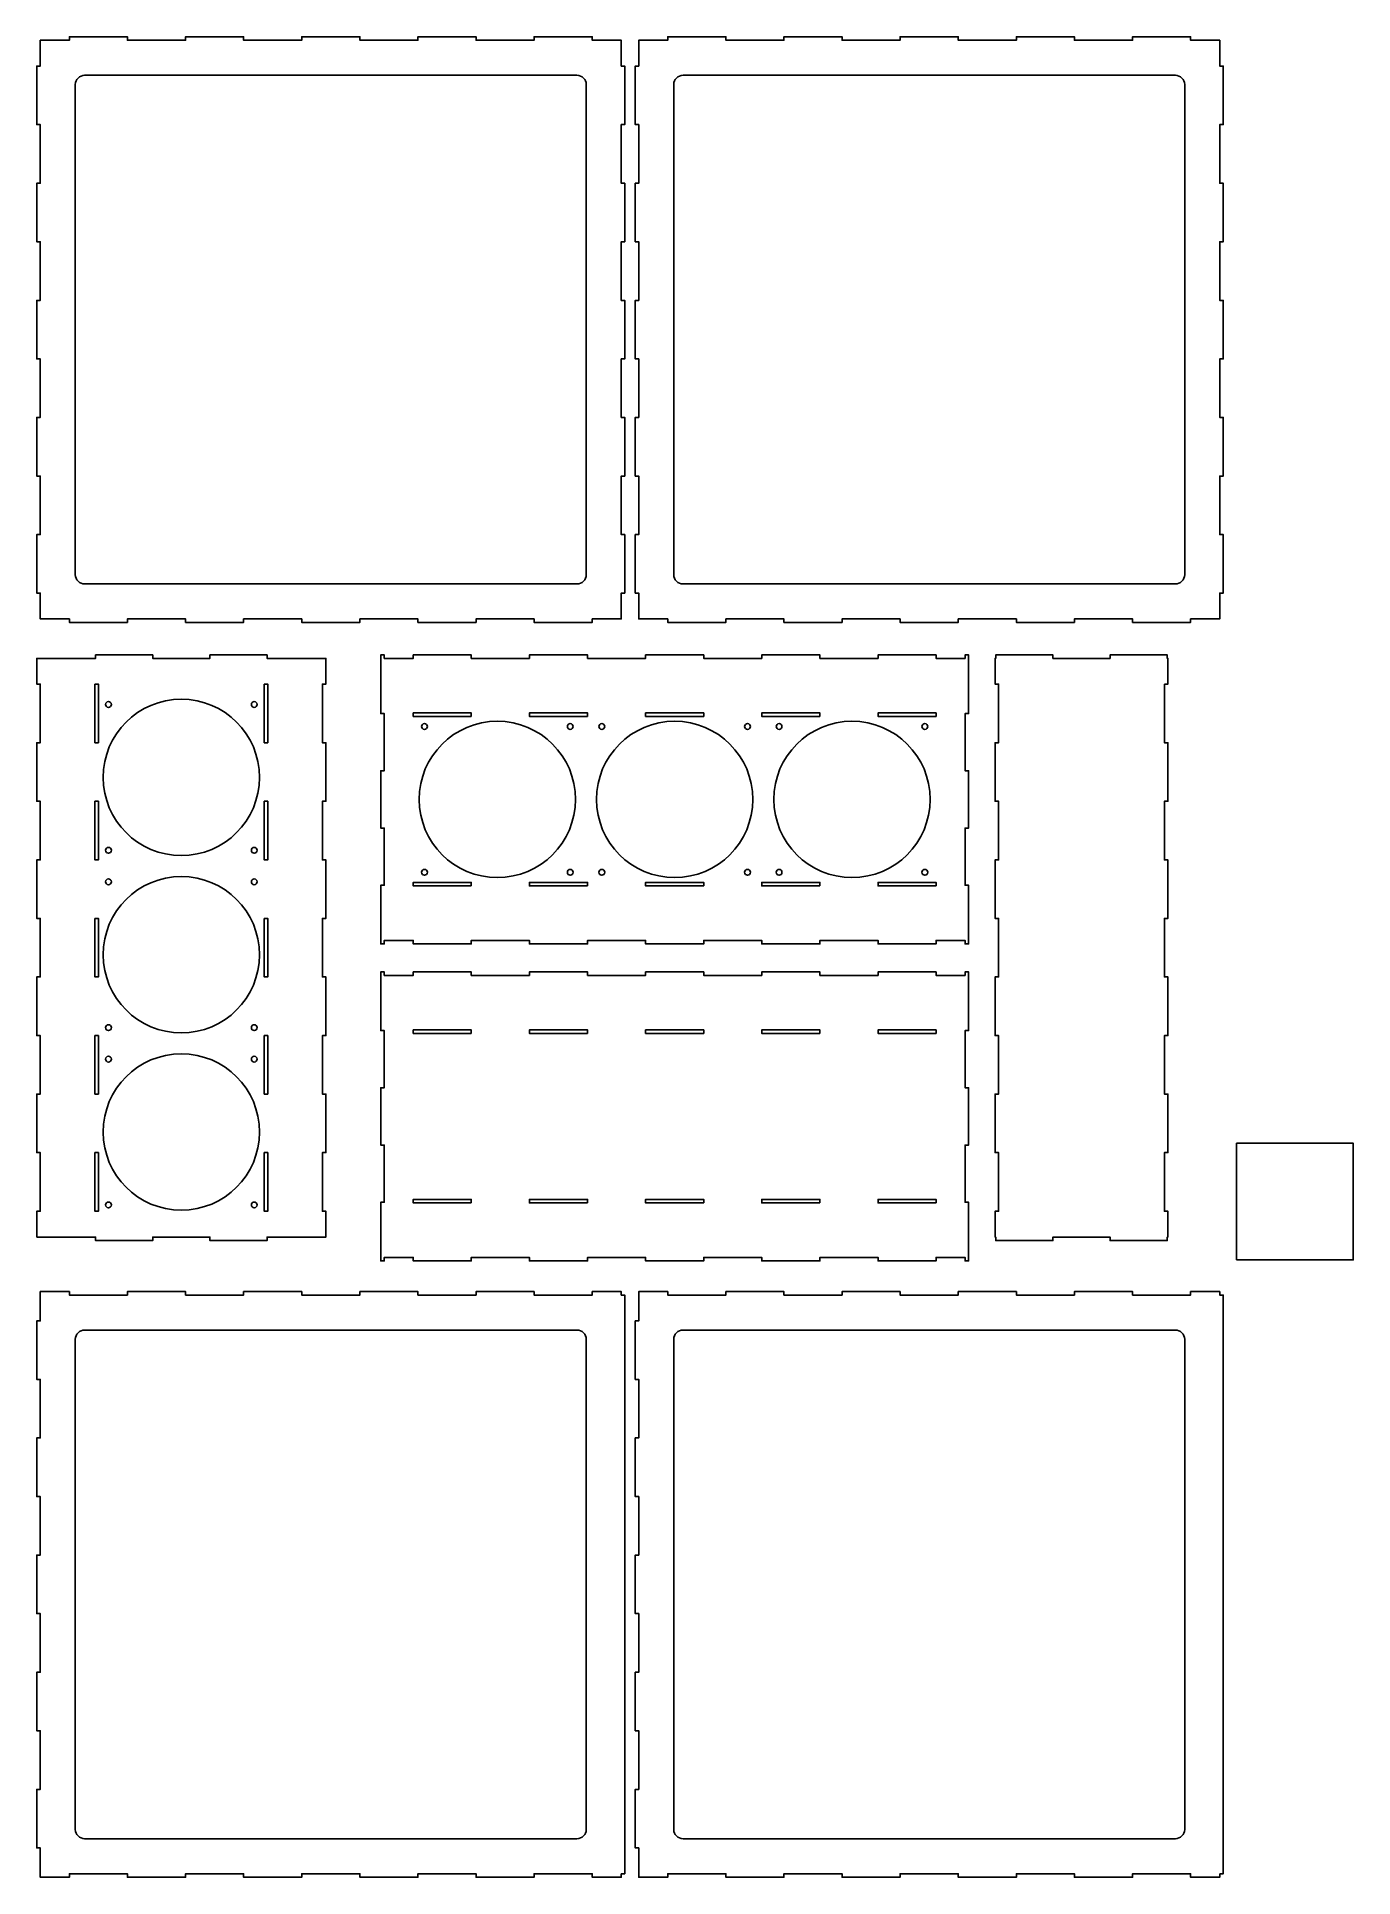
# Model space of a CAD drawing. Header units: millimetres. Extents: x -1160 to -32, y -819 to 758.
import ezdxf

# ---------------------------------------------------------------- set-up
doc = ezdxf.new("R2010")
doc.units = ezdxf.units.MM
doc.layers.add('Layer_1', color=7, linetype='Continuous')

msp = doc.modelspace()

# ---------------------------------------------------------------- linework, layer by layer
msp.add_lwpolyline([(-132, -290), (-32, -290), (-32, -190), (-132, -190)], close=True)
at = {"layer": 'Layer_1'}
for points, knots in [([(-684.2478, 259.4275), (-684.2478, 259.2775), (-684.2478, 256.5775), (-684.2478, 256.4275), (-686.7378, 256.4275), (-731.5578, 256.4275), (-734.0478, 256.4275), (-734.0478, 256.5775), (-734.0478, 259.2775), (-734.0478, 259.4275), (-736.5378, 259.4275), (-781.3578, 259.4275), (-783.8478, 259.4275), (-783.8478, 259.2775), (-783.8478, 256.5775), (-783.8478, 256.4275), (-786.3378, 256.4275), (-831.1578, 256.4275), (-833.6478, 256.4275), (-833.6478, 256.5775), (-833.6478, 259.2775), (-833.6478, 259.4275), (-836.1378, 259.4275), (-880.9578, 259.4275), (-883.4478, 259.4275), (-883.4478, 259.2775), (-883.4478, 256.5775), (-883.4478, 256.4275), (-885.9378, 256.4275), (-930.7578, 256.4275), (-933.2478, 256.4275), (-933.2478, 256.5775), (-933.2478, 259.2775), (-933.2478, 259.4275), (-935.7378, 259.4275), (-980.5578, 259.4275), (-983.0478, 259.4275), (-983.0478, 259.2775), (-983.0478, 256.5775), (-983.0478, 256.4275), (-985.5378, 256.4275), (-1030.3578, 256.4275), (-1032.8478, 256.4275), (-1032.8478, 256.5775), (-1032.8478, 259.2775), (-1032.8478, 259.4275), (-1035.3378, 259.4275), (-1080.1578, 259.4275), (-1082.6478, 259.4275), (-1082.6478, 259.2775), (-1082.6478, 256.5775), (-1082.6478, 256.4275), (-1085.1378, 256.4275), (-1129.9578, 256.4275), (-1132.4478, 256.4275), (-1132.4478, 256.5775), (-1132.4478, 259.2775), (-1132.4478, 259.4275), (-1133.6928, 259.4275), (-1156.1028, 259.4275), (-1157.3478, 259.4275), (-1157.3478, 260.5325), (-1157.3478, 280.4225), (-1157.3478, 281.5275), (-1157.4978, 281.5275), (-1160.1978, 281.5275), (-1160.3478, 281.5275), (-1160.3478, 284.0375), (-1160.3478, 329.2175), (-1160.3478, 331.7275), (-1160.1978, 331.7275), (-1157.4978, 331.7275), (-1157.3478, 331.7275), (-1157.3478, 334.2375), (-1157.3478, 379.4175), (-1157.3478, 381.9275), (-1157.4978, 381.9275), (-1160.1978, 381.9275), (-1160.3478, 381.9275), (-1160.3478, 384.4375), (-1160.3478, 429.6175), (-1160.3478, 432.1275), (-1160.1978, 432.1275), (-1157.4978, 432.1275), (-1157.3478, 432.1275), (-1157.3478, 434.6375), (-1157.3478, 479.8175), (-1157.3478, 482.3275), (-1157.4978, 482.3275), (-1160.1978, 482.3275), (-1160.3478, 482.3275), (-1160.3478, 484.8375), (-1160.3478, 530.0175), (-1160.3478, 532.5275), (-1160.1978, 532.5275), (-1157.4978, 532.5275), (-1157.3478, 532.5275), (-1157.3478, 535.0375), (-1157.3478, 580.2175), (-1157.3478, 582.7275), (-1157.4978, 582.7275), (-1160.1978, 582.7275), (-1160.3478, 582.7275), (-1160.3478, 585.2375), (-1160.3478, 630.4175), (-1160.3478, 632.9275), (-1160.1978, 632.9275), (-1157.4978, 632.9275), (-1157.3478, 632.9275), (-1157.3478, 635.4375), (-1157.3478, 680.6175), (-1157.3478, 683.1275), (-1157.4978, 683.1275), (-1160.1978, 683.1275), (-1160.3478, 683.1275), (-1160.3478, 685.6375), (-1160.3478, 730.8175), (-1160.3478, 733.3275), (-1160.1978, 733.3275), (-1157.4978, 733.3275), (-1157.3478, 733.3275), (-1157.3478, 734.4325), (-1157.3478, 754.3225), (-1157.3478, 755.4275), (-1156.1028, 755.4275), (-1133.6928, 755.4275), (-1132.4478, 755.4275), (-1132.4478, 755.5775), (-1132.4478, 758.2775), (-1132.4478, 758.4275), (-1129.9578, 758.4275), (-1085.1378, 758.4275), (-1082.6478, 758.4275), (-1082.6478, 758.2775), (-1082.6478, 755.5775), (-1082.6478, 755.4275), (-1080.1578, 755.4275), (-1035.3378, 755.4275), (-1032.8478, 755.4275), (-1032.8478, 755.5775), (-1032.8478, 758.2775), (-1032.8478, 758.4275), (-1030.3578, 758.4275), (-985.5378, 758.4275), (-983.0478, 758.4275), (-983.0478, 758.2775), (-983.0478, 755.5775), (-983.0478, 755.4275), (-980.5578, 755.4275), (-935.7378, 755.4275), (-933.2478, 755.4275), (-933.2478, 755.5775), (-933.2478, 758.2775), (-933.2478, 758.4275), (-930.7578, 758.4275), (-885.9378, 758.4275), (-883.4478, 758.4275), (-883.4478, 758.2775), (-883.4478, 755.5775), (-883.4478, 755.4275), (-880.9578, 755.4275), (-836.1378, 755.4275), (-833.6478, 755.4275), (-833.6478, 755.5775), (-833.6478, 758.2775), (-833.6478, 758.4275), (-831.1578, 758.4275), (-786.3378, 758.4275), (-783.8478, 758.4275), (-783.8478, 758.2775), (-783.8478, 755.5775), (-783.8478, 755.4275), (-781.3578, 755.4275), (-736.5378, 755.4275), (-734.0478, 755.4275), (-734.0478, 755.5775), (-734.0478, 758.2775), (-734.0478, 758.4275), (-731.5578, 758.4275), (-686.7378, 758.4275), (-684.2478, 758.4275), (-684.2478, 758.2775), (-684.2478, 755.5775), (-684.2478, 755.4275), (-683.0028, 755.4275), (-660.5928, 755.4275), (-659.3478, 755.4275), (-659.3478, 754.3225), (-659.3478, 734.4325), (-659.3478, 733.3275), (-659.1978, 733.3275), (-656.4978, 733.3275), (-656.3478, 733.3275), (-656.3478, 730.8175), (-656.3478, 685.6375), (-656.3478, 683.1275), (-656.4978, 683.1275), (-659.1978, 683.1275), (-659.3478, 683.1275), (-659.3478, 680.6175), (-659.3478, 635.4375), (-659.3478, 632.9275), (-659.1978, 632.9275), (-656.4978, 632.9275), (-656.3478, 632.9275), (-656.3478, 630.4175), (-656.3478, 585.2375), (-656.3478, 582.7275), (-656.4978, 582.7275), (-659.1978, 582.7275), (-659.3478, 582.7275), (-659.3478, 580.2175), (-659.3478, 535.0375), (-659.3478, 532.5275), (-659.1978, 532.5275), (-656.4978, 532.5275), (-656.3478, 532.5275), (-656.3478, 530.0175), (-656.3478, 484.8375), (-656.3478, 482.3275), (-656.4978, 482.3275), (-659.1978, 482.3275), (-659.3478, 482.3275), (-659.3478, 479.8175), (-659.3478, 434.6375), (-659.3478, 432.1275), (-659.1978, 432.1275), (-656.4978, 432.1275), (-656.3478, 432.1275), (-656.3478, 429.6175), (-656.3478, 384.4375), (-656.3478, 381.9275), (-656.4978, 381.9275), (-659.1978, 381.9275), (-659.3478, 381.9275), (-659.3478, 379.4175), (-659.3478, 334.2375), (-659.3478, 331.7275), (-659.1978, 331.7275), (-656.4978, 331.7275), (-656.3478, 331.7275), (-656.3478, 329.2175), (-656.3478, 284.0375), (-656.3478, 281.5275), (-656.4978, 281.5275), (-659.1978, 281.5275), (-659.3478, 281.5275), (-659.3478, 280.4225), (-659.3478, 260.5325), (-659.3478, 259.4275), (-660.5928, 259.4275), (-683.0028, 259.4275), (-684.2478, 259.4275)], [0, 0, 0, 0, 1, 1, 1, 2, 2, 2, 3, 3, 3, 4, 4, 4, 5, 5, 5, 6, 6, 6, 7, 7, 7, 8, 8, 8, 9, 9, 9, 10, 10, 10, 11, 11, 11, 12, 12, 12, 13, 13, 13, 14, 14, 14, 15, 15, 15, 16, 16, 16, 17, 17, 17, 18, 18, 18, 19, 19, 19, 20, 20, 20, 21, 21, 21, 22, 22, 22, 23, 23, 23, 24, 24, 24, 25, 25, 25, 26, 26, 26, 27, 27, 27, 28, 28, 28, 29, 29, 29, 30, 30, 30, 31, 31, 31, 32, 32, 32, 33, 33, 33, 34, 34, 34, 35, 35, 35, 36, 36, 36, 37, 37, 37, 38, 38, 38, 39, 39, 39, 40, 40, 40, 41, 41, 41, 42, 42, 42, 43, 43, 43, 44, 44, 44, 45, 45, 45, 46, 46, 46, 47, 47, 47, 48, 48, 48, 49, 49, 49, 50, 50, 50, 51, 51, 51, 52, 52, 52, 53, 53, 53, 54, 54, 54, 55, 55, 55, 56, 56, 56, 57, 57, 57, 58, 58, 58, 59, 59, 59, 60, 60, 60, 61, 61, 61, 62, 62, 62, 63, 63, 63, 64, 64, 64, 65, 65, 65, 66, 66, 66, 67, 67, 67, 68, 68, 68, 69, 69, 69, 70, 70, 70, 71, 71, 71, 72, 72, 72, 73, 73, 73, 74, 74, 74, 75, 75, 75, 76, 76, 76, 77, 77, 77, 78, 78, 78, 79, 79, 79, 80, 80, 80, 81, 81, 81, 82, 82, 82, 83, 83, 83, 84, 84, 84, 84]), ([(-171.3238, 259.4275), (-171.3238, 259.2775), (-171.3238, 256.5775), (-171.3238, 256.4275), (-173.8138, 256.4275), (-218.6338, 256.4275), (-221.1238, 256.4275), (-221.1238, 256.5775), (-221.1238, 259.2775), (-221.1238, 259.4275), (-223.6138, 259.4275), (-268.4338, 259.4275), (-270.9238, 259.4275), (-270.9238, 259.2775), (-270.9238, 256.5775), (-270.9238, 256.4275), (-273.4138, 256.4275), (-318.2338, 256.4275), (-320.7238, 256.4275), (-320.7238, 256.5775), (-320.7238, 259.2775), (-320.7238, 259.4275), (-323.2138, 259.4275), (-368.0338, 259.4275), (-370.5238, 259.4275), (-370.5238, 259.2775), (-370.5238, 256.5775), (-370.5238, 256.4275), (-373.0138, 256.4275), (-417.8338, 256.4275), (-420.3238, 256.4275), (-420.3238, 256.5775), (-420.3238, 259.2775), (-420.3238, 259.4275), (-422.8138, 259.4275), (-467.6338, 259.4275), (-470.1238, 259.4275), (-470.1238, 259.2775), (-470.1238, 256.5775), (-470.1238, 256.4275), (-472.6138, 256.4275), (-517.4338, 256.4275), (-519.9238, 256.4275), (-519.9238, 256.5775), (-519.9238, 259.2775), (-519.9238, 259.4275), (-522.4138, 259.4275), (-567.2338, 259.4275), (-569.7238, 259.4275), (-569.7238, 259.2775), (-569.7238, 256.5775), (-569.7238, 256.4275), (-572.2138, 256.4275), (-617.0338, 256.4275), (-619.5238, 256.4275), (-619.5238, 256.5775), (-619.5238, 259.2775), (-619.5238, 259.4275), (-620.7688, 259.4275), (-643.1788, 259.4275), (-644.4238, 259.4275), (-644.4238, 260.5325), (-644.4238, 280.4225), (-644.4238, 281.5275), (-644.5738, 281.5275), (-647.2738, 281.5275), (-647.4238, 281.5275), (-647.4238, 284.0375), (-647.4238, 329.2175), (-647.4238, 331.7275), (-647.2738, 331.7275), (-644.5738, 331.7275), (-644.4238, 331.7275), (-644.4238, 334.2375), (-644.4238, 379.4175), (-644.4238, 381.9275), (-644.5738, 381.9275), (-647.2738, 381.9275), (-647.4238, 381.9275), (-647.4238, 384.4375), (-647.4238, 429.6175), (-647.4238, 432.1275), (-647.2738, 432.1275), (-644.5738, 432.1275), (-644.4238, 432.1275), (-644.4238, 434.6375), (-644.4238, 479.8175), (-644.4238, 482.3275), (-644.5738, 482.3275), (-647.2738, 482.3275), (-647.4238, 482.3275), (-647.4238, 484.8375), (-647.4238, 530.0175), (-647.4238, 532.5275), (-647.2738, 532.5275), (-644.5738, 532.5275), (-644.4238, 532.5275), (-644.4238, 535.0375), (-644.4238, 580.2175), (-644.4238, 582.7275), (-644.5738, 582.7275), (-647.2738, 582.7275), (-647.4238, 582.7275), (-647.4238, 585.2375), (-647.4238, 630.4175), (-647.4238, 632.9275), (-647.2738, 632.9275), (-644.5738, 632.9275), (-644.4238, 632.9275), (-644.4238, 635.4375), (-644.4238, 680.6175), (-644.4238, 683.1275), (-644.5738, 683.1275), (-647.2738, 683.1275), (-647.4238, 683.1275), (-647.4238, 685.6375), (-647.4238, 730.8175), (-647.4238, 733.3275), (-647.2738, 733.3275), (-644.5738, 733.3275), (-644.4238, 733.3275), (-644.4238, 734.4325), (-644.4238, 754.3225), (-644.4238, 755.4275), (-643.1788, 755.4275), (-620.7688, 755.4275), (-619.5238, 755.4275), (-619.5238, 755.5775), (-619.5238, 758.2775), (-619.5238, 758.4275), (-617.0338, 758.4275), (-572.2138, 758.4275), (-569.7238, 758.4275), (-569.7238, 758.2775), (-569.7238, 755.5775), (-569.7238, 755.4275), (-567.2338, 755.4275), (-522.4138, 755.4275), (-519.9238, 755.4275), (-519.9238, 755.5775), (-519.9238, 758.2775), (-519.9238, 758.4275), (-517.4338, 758.4275), (-472.6138, 758.4275), (-470.1238, 758.4275), (-470.1238, 758.2775), (-470.1238, 755.5775), (-470.1238, 755.4275), (-467.6338, 755.4275), (-422.8138, 755.4275), (-420.3238, 755.4275), (-420.3238, 755.5775), (-420.3238, 758.2775), (-420.3238, 758.4275), (-417.8338, 758.4275), (-373.0138, 758.4275), (-370.5238, 758.4275), (-370.5238, 758.2775), (-370.5238, 755.5775), (-370.5238, 755.4275), (-368.0338, 755.4275), (-323.2138, 755.4275), (-320.7238, 755.4275), (-320.7238, 755.5775), (-320.7238, 758.2775), (-320.7238, 758.4275), (-318.2338, 758.4275), (-273.4138, 758.4275), (-270.9238, 758.4275), (-270.9238, 758.2775), (-270.9238, 755.5775), (-270.9238, 755.4275), (-268.4338, 755.4275), (-223.6138, 755.4275), (-221.1238, 755.4275), (-221.1238, 755.5775), (-221.1238, 758.2775), (-221.1238, 758.4275), (-218.6338, 758.4275), (-173.8138, 758.4275), (-171.3238, 758.4275), (-171.3238, 758.2775), (-171.3238, 755.5775), (-171.3238, 755.4275), (-170.0788, 755.4275), (-147.6688, 755.4275), (-146.4238, 755.4275), (-146.4238, 754.3225), (-146.4238, 734.4325), (-146.4238, 733.3275), (-146.2738, 733.3275), (-143.5738, 733.3275), (-143.4238, 733.3275), (-143.4238, 730.8175), (-143.4238, 685.6375), (-143.4238, 683.1275), (-143.5738, 683.1275), (-146.2738, 683.1275), (-146.4238, 683.1275), (-146.4238, 680.6175), (-146.4238, 635.4375), (-146.4238, 632.9275), (-146.2738, 632.9275), (-143.5738, 632.9275), (-143.4238, 632.9275), (-143.4238, 630.4175), (-143.4238, 585.2375), (-143.4238, 582.7275), (-143.5738, 582.7275), (-146.2738, 582.7275), (-146.4238, 582.7275), (-146.4238, 580.2175), (-146.4238, 535.0375), (-146.4238, 532.5275), (-146.2738, 532.5275), (-143.5738, 532.5275), (-143.4238, 532.5275), (-143.4238, 530.0175), (-143.4238, 484.8375), (-143.4238, 482.3275), (-143.5738, 482.3275), (-146.2738, 482.3275), (-146.4238, 482.3275), (-146.4238, 479.8175), (-146.4238, 434.6375), (-146.4238, 432.1275), (-146.2738, 432.1275), (-143.5738, 432.1275), (-143.4238, 432.1275), (-143.4238, 429.6175), (-143.4238, 384.4375), (-143.4238, 381.9275), (-143.5738, 381.9275), (-146.2738, 381.9275), (-146.4238, 381.9275), (-146.4238, 379.4175), (-146.4238, 334.2375), (-146.4238, 331.7275), (-146.2738, 331.7275), (-143.5738, 331.7275), (-143.4238, 331.7275), (-143.4238, 329.2175), (-143.4238, 284.0375), (-143.4238, 281.5275), (-143.5738, 281.5275), (-146.2738, 281.5275), (-146.4238, 281.5275), (-146.4238, 280.4225), (-146.4238, 260.5325), (-146.4238, 259.4275), (-147.6688, 259.4275), (-170.0788, 259.4275), (-171.3238, 259.4275)], [0, 0, 0, 0, 1, 1, 1, 2, 2, 2, 3, 3, 3, 4, 4, 4, 5, 5, 5, 6, 6, 6, 7, 7, 7, 8, 8, 8, 9, 9, 9, 10, 10, 10, 11, 11, 11, 12, 12, 12, 13, 13, 13, 14, 14, 14, 15, 15, 15, 16, 16, 16, 17, 17, 17, 18, 18, 18, 19, 19, 19, 20, 20, 20, 21, 21, 21, 22, 22, 22, 23, 23, 23, 24, 24, 24, 25, 25, 25, 26, 26, 26, 27, 27, 27, 28, 28, 28, 29, 29, 29, 30, 30, 30, 31, 31, 31, 32, 32, 32, 33, 33, 33, 34, 34, 34, 35, 35, 35, 36, 36, 36, 37, 37, 37, 38, 38, 38, 39, 39, 39, 40, 40, 40, 41, 41, 41, 42, 42, 42, 43, 43, 43, 44, 44, 44, 45, 45, 45, 46, 46, 46, 47, 47, 47, 48, 48, 48, 49, 49, 49, 50, 50, 50, 51, 51, 51, 52, 52, 52, 53, 53, 53, 54, 54, 54, 55, 55, 55, 56, 56, 56, 57, 57, 57, 58, 58, 58, 59, 59, 59, 60, 60, 60, 61, 61, 61, 62, 62, 62, 63, 63, 63, 64, 64, 64, 65, 65, 65, 66, 66, 66, 67, 67, 67, 68, 68, 68, 69, 69, 69, 70, 70, 70, 71, 71, 71, 72, 72, 72, 73, 73, 73, 74, 74, 74, 75, 75, 75, 76, 76, 76, 77, 77, 77, 78, 78, 78, 79, 79, 79, 80, 80, 80, 81, 81, 81, 82, 82, 82, 83, 83, 83, 84, 84, 84, 84]), ([(-1119.3478, 289.4275), (-1098.2478, 289.4275), (-718.4478, 289.4275), (-697.3478, 289.4275), (-692.9416, 289.4275), (-689.3478, 292.9725), (-689.3478, 297.3189), (-689.3478, 318.3298), (-689.3478, 696.5252), (-689.3478, 717.5361), (-689.3478, 721.8825), (-692.9416, 725.4275), (-697.3478, 725.4275), (-718.4478, 725.4275), (-1098.2478, 725.4275), (-1119.3478, 725.4275), (-1123.754, 725.4275), (-1127.3478, 721.8825), (-1127.3478, 717.5361), (-1127.3478, 696.5252), (-1127.3478, 318.3298), (-1127.3478, 297.3189), (-1127.3478, 292.9725), (-1123.754, 289.4275), (-1119.3478, 289.4275)], [0, 0, 0, 0, 1, 1, 1, 2, 2, 2, 3, 3, 3, 4, 4, 4, 5, 5, 5, 6, 6, 6, 7, 7, 7, 8, 8, 8, 8]), ([(-606.4238, 289.4275), (-585.3238, 289.4275), (-205.5238, 289.4275), (-184.4238, 289.4275), (-180.0176, 289.4275), (-176.4238, 292.9725), (-176.4238, 297.3189), (-176.4238, 318.3298), (-176.4238, 696.5252), (-176.4238, 717.5361), (-176.4238, 721.8825), (-180.0176, 725.4275), (-184.4238, 725.4275), (-205.5238, 725.4275), (-585.3238, 725.4275), (-606.4238, 725.4275), (-610.83, 725.4275), (-614.4238, 721.8825), (-614.4238, 717.5361), (-614.4238, 696.5252), (-614.4238, 318.3298), (-614.4238, 297.3189), (-614.4238, 292.9725), (-610.83, 289.4275), (-606.4238, 289.4275)], [0, 0, 0, 0, 1, 1, 1, 2, 2, 2, 3, 3, 3, 4, 4, 4, 5, 5, 5, 6, 6, 6, 7, 7, 7, 8, 8, 8, 8]), ([(-1160.3478, -270.3737), (-1157.832, -270.3737), (-1112.5482, -270.3737), (-1110.0324, -270.3737), (-1110.0324, -270.5237), (-1110.0324, -273.2237), (-1110.0324, -273.3737), (-1107.5801, -273.3737), (-1063.4393, -273.3737), (-1060.987, -273.3737), (-1060.987, -273.2237), (-1060.987, -270.5237), (-1060.987, -270.3737), (-1058.5347, -270.3737), (-1014.3939, -270.3737), (-1011.9416, -270.3737), (-1011.9416, -270.5237), (-1011.9416, -273.2237), (-1011.9416, -273.3737), (-1009.4893, -273.3737), (-965.3485, -273.3737), (-962.8962, -273.3737), (-962.8962, -273.2237), (-962.8962, -270.5237), (-962.8962, -270.3737), (-960.3804, -270.3737), (-915.0966, -270.3737), (-912.5808, -270.3737), (-912.5808, -269.2687), (-912.5808, -249.3787), (-912.5808, -248.2737), (-912.7308, -248.2737), (-915.4308, -248.2737), (-915.5808, -248.2737), (-915.5808, -245.7637), (-915.5808, -200.5837), (-915.5808, -198.0737), (-915.4308, -198.0737), (-912.7308, -198.0737), (-912.5808, -198.0737), (-912.5808, -195.5637), (-912.5808, -150.3837), (-912.5808, -147.8737), (-912.7308, -147.8737), (-915.4308, -147.8737), (-915.5808, -147.8737), (-915.5808, -145.3637), (-915.5808, -100.1837), (-915.5808, -97.6737), (-915.4308, -97.6737), (-912.7308, -97.6737), (-912.5808, -97.6737), (-912.5808, -95.1637), (-912.5808, -49.9837), (-912.5808, -47.4737), (-912.7308, -47.4737), (-915.4308, -47.4737), (-915.5808, -47.4737), (-915.5808, -44.9637), (-915.5808, 0.2163), (-915.5808, 2.7263), (-915.4308, 2.7263), (-912.7308, 2.7263), (-912.5808, 2.7263), (-912.5808, 5.2363), (-912.5808, 50.4163), (-912.5808, 52.9263), (-912.7308, 52.9263), (-915.4308, 52.9263), (-915.5808, 52.9263), (-915.5808, 55.4363), (-915.5808, 100.6163), (-915.5808, 103.1263), (-915.4308, 103.1263), (-912.7308, 103.1263), (-912.5808, 103.1263), (-912.5808, 105.6363), (-912.5808, 150.8163), (-912.5808, 153.3263), (-912.7308, 153.3263), (-915.4308, 153.3263), (-915.5808, 153.3263), (-915.5808, 155.8363), (-915.5808, 201.0163), (-915.5808, 203.5263), (-915.4308, 203.5263), (-912.7308, 203.5263), (-912.5808, 203.5263), (-912.5808, 204.6313), (-912.5808, 224.5213), (-912.5808, 225.6263), (-915.0966, 225.6263), (-960.3804, 225.6263), (-962.8962, 225.6263), (-962.8962, 225.7763), (-962.8962, 228.4763), (-962.8962, 228.6263), (-965.3485, 228.6263), (-1009.4893, 228.6263), (-1011.9416, 228.6263), (-1011.9416, 228.4763), (-1011.9416, 225.7763), (-1011.9416, 225.6263), (-1014.3939, 225.6263), (-1058.5347, 225.6263), (-1060.987, 225.6263), (-1060.987, 225.7763), (-1060.987, 228.4763), (-1060.987, 228.6263), (-1063.4393, 228.6263), (-1107.5801, 228.6263), (-1110.0324, 228.6263), (-1110.0324, 228.4763), (-1110.0324, 225.7763), (-1110.0324, 225.6263), (-1112.5482, 225.6263), (-1157.832, 225.6263), (-1160.3478, 225.6263), (-1160.3478, 224.5213), (-1160.3478, 204.6313), (-1160.3478, 203.5263), (-1160.1978, 203.5263), (-1157.4978, 203.5263), (-1157.3478, 203.5263), (-1157.3478, 201.0163), (-1157.3478, 155.8363), (-1157.3478, 153.3263), (-1157.4978, 153.3263), (-1160.1978, 153.3263), (-1160.3478, 153.3263), (-1160.3478, 150.8163), (-1160.3478, 105.6363), (-1160.3478, 103.1263), (-1160.1978, 103.1263), (-1157.4978, 103.1263), (-1157.3478, 103.1263), (-1157.3478, 100.6163), (-1157.3478, 55.4363), (-1157.3478, 52.9263), (-1157.4978, 52.9263), (-1160.1978, 52.9263), (-1160.3478, 52.9263), (-1160.3478, 50.4163), (-1160.3478, 5.2363), (-1160.3478, 2.7263), (-1160.1978, 2.7263), (-1157.4978, 2.7263), (-1157.3478, 2.7263), (-1157.3478, 0.2163), (-1157.3478, -44.9637), (-1157.3478, -47.4737), (-1157.4978, -47.4737), (-1160.1978, -47.4737), (-1160.3478, -47.4737), (-1160.3478, -49.9837), (-1160.3478, -95.1637), (-1160.3478, -97.6737), (-1160.1978, -97.6737), (-1157.4978, -97.6737), (-1157.3478, -97.6737), (-1157.3478, -100.1837), (-1157.3478, -145.3637), (-1157.3478, -147.8737), (-1157.4978, -147.8737), (-1160.1978, -147.8737), (-1160.3478, -147.8737), (-1160.3478, -150.3837), (-1160.3478, -195.5637), (-1160.3478, -198.0737), (-1160.1978, -198.0737), (-1157.4978, -198.0737), (-1157.3478, -198.0737), (-1157.3478, -200.5837), (-1157.3478, -245.7637), (-1157.3478, -248.2737), (-1157.4978, -248.2737), (-1160.1978, -248.2737), (-1160.3478, -248.2737), (-1160.3478, -249.3787), (-1160.3478, -269.2687), (-1160.3478, -270.3737)], [0, 0, 0, 0, 1, 1, 1, 2, 2, 2, 3, 3, 3, 4, 4, 4, 5, 5, 5, 6, 6, 6, 7, 7, 7, 8, 8, 8, 9, 9, 9, 10, 10, 10, 11, 11, 11, 12, 12, 12, 13, 13, 13, 14, 14, 14, 15, 15, 15, 16, 16, 16, 17, 17, 17, 18, 18, 18, 19, 19, 19, 20, 20, 20, 21, 21, 21, 22, 22, 22, 23, 23, 23, 24, 24, 24, 25, 25, 25, 26, 26, 26, 27, 27, 27, 28, 28, 28, 29, 29, 29, 30, 30, 30, 31, 31, 31, 32, 32, 32, 33, 33, 33, 34, 34, 34, 35, 35, 35, 36, 36, 36, 37, 37, 37, 38, 38, 38, 39, 39, 39, 40, 40, 40, 41, 41, 41, 42, 42, 42, 43, 43, 43, 44, 44, 44, 45, 45, 45, 46, 46, 46, 47, 47, 47, 48, 48, 48, 49, 49, 49, 50, 50, 50, 51, 51, 51, 52, 52, 52, 53, 53, 53, 54, 54, 54, 55, 55, 55, 56, 56, 56, 57, 57, 57, 58, 58, 58, 59, 59, 59, 60, 60, 60, 60]), ([(-364.6037, 225.6263), (-364.6037, 225.7763), (-364.6037, 228.4763), (-364.6037, 228.6263), (-364.4537, 228.6263), (-361.7537, 228.6263), (-361.6037, 228.6263), (-361.6037, 226.1105), (-361.6037, 180.8267), (-361.6037, 178.3109), (-361.7537, 178.3109), (-364.4537, 178.3109), (-364.6037, 178.3109), (-364.6037, 175.8586), (-364.6037, 131.7178), (-364.6037, 129.2655), (-364.4537, 129.2655), (-361.7537, 129.2655), (-361.6037, 129.2655), (-361.6037, 126.8132), (-361.6037, 82.6724), (-361.6037, 80.2201), (-361.7537, 80.2201), (-364.4537, 80.2201), (-364.6037, 80.2201), (-364.6037, 77.7678), (-364.6037, 33.627), (-364.6037, 31.1747), (-364.4537, 31.1747), (-361.7537, 31.1747), (-361.6037, 31.1747), (-361.6037, 28.6589), (-361.6037, -16.6249), (-361.6037, -19.1407), (-361.7537, -19.1407), (-364.4537, -19.1407), (-364.6037, -19.1407), (-364.6037, -18.9907), (-364.6037, -16.2907), (-364.6037, -16.1407), (-365.8487, -16.1407), (-388.2587, -16.1407), (-389.5037, -16.1407), (-389.5037, -16.2907), (-389.5037, -18.9907), (-389.5037, -19.1407), (-391.9937, -19.1407), (-436.8137, -19.1407), (-439.3037, -19.1407), (-439.3037, -18.9907), (-439.3037, -16.2907), (-439.3037, -16.1407), (-441.7937, -16.1407), (-486.6137, -16.1407), (-489.1037, -16.1407), (-489.1037, -16.2907), (-489.1037, -18.9907), (-489.1037, -19.1407), (-491.5937, -19.1407), (-536.4137, -19.1407), (-538.9037, -19.1407), (-538.9037, -18.9907), (-538.9037, -16.2907), (-538.9037, -16.1407), (-541.3937, -16.1407), (-586.2137, -16.1407), (-588.7037, -16.1407), (-588.7037, -16.2907), (-588.7037, -18.9907), (-588.7037, -19.1407), (-591.1937, -19.1407), (-636.0137, -19.1407), (-638.5037, -19.1407), (-638.5037, -18.9907), (-638.5037, -16.2907), (-638.5037, -16.1407), (-640.9937, -16.1407), (-685.8137, -16.1407), (-688.3037, -16.1407), (-688.3037, -16.2907), (-688.3037, -18.9907), (-688.3037, -19.1407), (-690.7937, -19.1407), (-735.6137, -19.1407), (-738.1037, -19.1407), (-738.1037, -18.9907), (-738.1037, -16.2907), (-738.1037, -16.1407), (-740.5937, -16.1407), (-785.4137, -16.1407), (-787.9037, -16.1407), (-787.9037, -16.2907), (-787.9037, -18.9907), (-787.9037, -19.1407), (-790.3937, -19.1407), (-835.2137, -19.1407), (-837.7037, -19.1407), (-837.7037, -18.9907), (-837.7037, -16.2907), (-837.7037, -16.1407), (-838.9487, -16.1407), (-861.3587, -16.1407), (-862.6037, -16.1407), (-862.6037, -16.2907), (-862.6037, -18.9907), (-862.6037, -19.1407), (-862.7537, -19.1407), (-865.4537, -19.1407), (-865.6037, -19.1407), (-865.6037, -16.6249), (-865.6037, 28.6589), (-865.6037, 31.1747), (-865.4537, 31.1747), (-862.7537, 31.1747), (-862.6037, 31.1747), (-862.6037, 33.627), (-862.6037, 77.7678), (-862.6037, 80.2201), (-862.7537, 80.2201), (-865.4537, 80.2201), (-865.6037, 80.2201), (-865.6037, 82.6724), (-865.6037, 126.8132), (-865.6037, 129.2655), (-865.4537, 129.2655), (-862.7537, 129.2655), (-862.6037, 129.2655), (-862.6037, 131.7178), (-862.6037, 175.8586), (-862.6037, 178.3109), (-862.7537, 178.3109), (-865.4537, 178.3109), (-865.6037, 178.3109), (-865.6037, 180.8267), (-865.6037, 226.1105), (-865.6037, 228.6263), (-865.4537, 228.6263), (-862.7537, 228.6263), (-862.6037, 228.6263), (-862.6037, 228.4763), (-862.6037, 225.7763), (-862.6037, 225.6263), (-861.3587, 225.6263), (-838.9487, 225.6263), (-837.7037, 225.6263), (-837.7037, 225.7763), (-837.7037, 228.4763), (-837.7037, 228.6263), (-835.2137, 228.6263), (-790.3937, 228.6263), (-787.9037, 228.6263), (-787.9037, 228.4763), (-787.9037, 225.7763), (-787.9037, 225.6263), (-785.4137, 225.6263), (-740.5937, 225.6263), (-738.1037, 225.6263), (-738.1037, 225.7763), (-738.1037, 228.4763), (-738.1037, 228.6263), (-735.6137, 228.6263), (-690.7937, 228.6263), (-688.3037, 228.6263), (-688.3037, 228.4763), (-688.3037, 225.7763), (-688.3037, 225.6263), (-685.8137, 225.6263), (-640.9937, 225.6263), (-638.5037, 225.6263), (-638.5037, 225.7763), (-638.5037, 228.4763), (-638.5037, 228.6263), (-636.0137, 228.6263), (-591.1937, 228.6263), (-588.7037, 228.6263), (-588.7037, 228.4763), (-588.7037, 225.7763), (-588.7037, 225.6263), (-586.2137, 225.6263), (-541.3937, 225.6263), (-538.9037, 225.6263), (-538.9037, 225.7763), (-538.9037, 228.4763), (-538.9037, 228.6263), (-536.4137, 228.6263), (-491.5937, 228.6263), (-489.1037, 228.6263), (-489.1037, 228.4763), (-489.1037, 225.7763), (-489.1037, 225.6263), (-486.6137, 225.6263), (-441.7937, 225.6263), (-439.3037, 225.6263), (-439.3037, 225.7763), (-439.3037, 228.4763), (-439.3037, 228.6263), (-436.8137, 228.6263), (-391.9937, 228.6263), (-389.5037, 228.6263), (-389.5037, 228.4763), (-389.5037, 225.7763), (-389.5037, 225.6263), (-388.2587, 225.6263), (-365.8487, 225.6263), (-364.6037, 225.6263)], [0, 0, 0, 0, 1, 1, 1, 2, 2, 2, 3, 3, 3, 4, 4, 4, 5, 5, 5, 6, 6, 6, 7, 7, 7, 8, 8, 8, 9, 9, 9, 10, 10, 10, 11, 11, 11, 12, 12, 12, 13, 13, 13, 14, 14, 14, 15, 15, 15, 16, 16, 16, 17, 17, 17, 18, 18, 18, 19, 19, 19, 20, 20, 20, 21, 21, 21, 22, 22, 22, 23, 23, 23, 24, 24, 24, 25, 25, 25, 26, 26, 26, 27, 27, 27, 28, 28, 28, 29, 29, 29, 30, 30, 30, 31, 31, 31, 32, 32, 32, 33, 33, 33, 34, 34, 34, 35, 35, 35, 36, 36, 36, 37, 37, 37, 38, 38, 38, 39, 39, 39, 40, 40, 40, 41, 41, 41, 42, 42, 42, 43, 43, 43, 44, 44, 44, 45, 45, 45, 46, 46, 46, 47, 47, 47, 48, 48, 48, 49, 49, 49, 50, 50, 50, 51, 51, 51, 52, 52, 52, 53, 53, 53, 54, 54, 54, 55, 55, 55, 56, 56, 56, 57, 57, 57, 58, 58, 58, 59, 59, 59, 60, 60, 60, 61, 61, 61, 62, 62, 62, 63, 63, 63, 64, 64, 64, 65, 65, 65, 66, 66, 66, 67, 67, 67, 68, 68, 68, 68]), ([(-193.7683, 203.5263), (-193.6183, 203.5263), (-190.9183, 203.5263), (-190.7683, 203.5263), (-190.7683, 204.6313), (-190.7683, 224.5213), (-190.7683, 225.6263), (-190.7956, 225.6263), (-191.2865, 225.6263), (-191.3138, 225.6263), (-191.3138, 225.7763), (-191.3138, 228.4763), (-191.3138, 228.6263), (-193.7661, 228.6263), (-237.9069, 228.6263), (-240.3592, 228.6263), (-240.3592, 228.4763), (-240.3592, 225.7763), (-240.3592, 225.6263), (-242.8115, 225.6263), (-286.9523, 225.6263), (-289.4046, 225.6263), (-289.4046, 225.7763), (-289.4046, 228.4763), (-289.4046, 228.6263), (-291.8569, 228.6263), (-335.9977, 228.6263), (-338.45, 228.6263), (-338.45, 228.4763), (-338.45, 225.7763), (-338.45, 225.6263), (-338.4773, 225.6263), (-338.9682, 225.6263), (-338.9955, 225.6263), (-338.9955, 224.5213), (-338.9955, 204.6313), (-338.9955, 203.5263), (-338.8455, 203.5263), (-336.1455, 203.5263), (-335.9955, 203.5263), (-335.9955, 201.0163), (-335.9955, 155.8363), (-335.9955, 153.3263), (-336.1455, 153.3263), (-338.8455, 153.3263), (-338.9955, 153.3263), (-338.9955, 150.8163), (-338.9955, 105.6363), (-338.9955, 103.1263), (-338.8455, 103.1263), (-336.1455, 103.1263), (-335.9955, 103.1263), (-335.9955, 100.6163), (-335.9955, 55.4363), (-335.9955, 52.9263), (-336.1455, 52.9263), (-338.8455, 52.9263), (-338.9955, 52.9263), (-338.9955, 50.4163), (-338.9955, 5.2363), (-338.9955, 2.7263), (-338.8455, 2.7263), (-336.1455, 2.7263), (-335.9955, 2.7263), (-335.9955, 0.2163), (-335.9955, -44.9637), (-335.9955, -47.4737), (-336.1455, -47.4737), (-338.8455, -47.4737), (-338.9955, -47.4737), (-338.9955, -49.9837), (-338.9955, -95.1637), (-338.9955, -97.6737), (-338.8455, -97.6737), (-336.1455, -97.6737), (-335.9955, -97.6737), (-335.9955, -100.1837), (-335.9955, -145.3637), (-335.9955, -147.8737), (-336.1455, -147.8737), (-338.8455, -147.8737), (-338.9955, -147.8737), (-338.9955, -150.3837), (-338.9955, -195.5637), (-338.9955, -198.0737), (-338.8455, -198.0737), (-336.1455, -198.0737), (-335.9955, -198.0737), (-335.9955, -200.5837), (-335.9955, -245.7637), (-335.9955, -248.2737), (-336.1455, -248.2737), (-338.8455, -248.2737), (-338.9955, -248.2737), (-338.9955, -249.3787), (-338.9955, -269.2687), (-338.9955, -270.3737), (-338.9682, -270.3737), (-338.4773, -270.3737), (-338.45, -270.3737), (-338.45, -270.5237), (-338.45, -273.2237), (-338.45, -273.3737), (-335.9977, -273.3737), (-291.8569, -273.3737), (-289.4046, -273.3737), (-289.4046, -273.2237), (-289.4046, -270.5237), (-289.4046, -270.3737), (-286.9523, -270.3737), (-242.8115, -270.3737), (-240.3592, -270.3737), (-240.3592, -270.5237), (-240.3592, -273.2237), (-240.3592, -273.3737), (-237.9069, -273.3737), (-193.7661, -273.3737), (-191.3138, -273.3737), (-191.3138, -273.2237), (-191.3138, -270.5237), (-191.3138, -270.3737), (-191.2865, -270.3737), (-190.7956, -270.3737), (-190.7683, -270.3737), (-190.7683, -269.2687), (-190.7683, -249.3787), (-190.7683, -248.2737), (-190.9183, -248.2737), (-193.6183, -248.2737), (-193.7683, -248.2737), (-193.7683, -245.7637), (-193.7683, -200.5837), (-193.7683, -198.0737), (-193.6183, -198.0737), (-190.9183, -198.0737), (-190.7683, -198.0737), (-190.7683, -195.5637), (-190.7683, -150.3837), (-190.7683, -147.8737), (-190.9183, -147.8737), (-193.6183, -147.8737), (-193.7683, -147.8737), (-193.7683, -145.3637), (-193.7683, -100.1837), (-193.7683, -97.6737), (-193.6183, -97.6737), (-190.9183, -97.6737), (-190.7683, -97.6737), (-190.7683, -95.1637), (-190.7683, -49.9837), (-190.7683, -47.4737), (-190.9183, -47.4737), (-193.6183, -47.4737), (-193.7683, -47.4737), (-193.7683, -44.9637), (-193.7683, 0.2163), (-193.7683, 2.7263), (-193.6183, 2.7263), (-190.9183, 2.7263), (-190.7683, 2.7263), (-190.7683, 5.2363), (-190.7683, 50.4163), (-190.7683, 52.9263), (-190.9183, 52.9263), (-193.6183, 52.9263), (-193.7683, 52.9263), (-193.7683, 55.4363), (-193.7683, 100.6163), (-193.7683, 103.1263), (-193.6183, 103.1263), (-190.9183, 103.1263), (-190.7683, 103.1263), (-190.7683, 105.6363), (-190.7683, 150.8163), (-190.7683, 153.3263), (-190.9183, 153.3263), (-193.6183, 153.3263), (-193.7683, 153.3263), (-193.7683, 155.8363), (-193.7683, 201.0163), (-193.7683, 203.5263)], [0, 0, 0, 0, 1, 1, 1, 2, 2, 2, 3, 3, 3, 4, 4, 4, 5, 5, 5, 6, 6, 6, 7, 7, 7, 8, 8, 8, 9, 9, 9, 10, 10, 10, 11, 11, 11, 12, 12, 12, 13, 13, 13, 14, 14, 14, 15, 15, 15, 16, 16, 16, 17, 17, 17, 18, 18, 18, 19, 19, 19, 20, 20, 20, 21, 21, 21, 22, 22, 22, 23, 23, 23, 24, 24, 24, 25, 25, 25, 26, 26, 26, 27, 27, 27, 28, 28, 28, 29, 29, 29, 30, 30, 30, 31, 31, 31, 32, 32, 32, 33, 33, 33, 34, 34, 34, 35, 35, 35, 36, 36, 36, 37, 37, 37, 38, 38, 38, 39, 39, 39, 40, 40, 40, 41, 41, 41, 42, 42, 42, 43, 43, 43, 44, 44, 44, 45, 45, 45, 46, 46, 46, 47, 47, 47, 48, 48, 48, 49, 49, 49, 50, 50, 50, 51, 51, 51, 52, 52, 52, 53, 53, 53, 54, 54, 54, 55, 55, 55, 56, 56, 56, 57, 57, 57, 58, 58, 58, 59, 59, 59, 60, 60, 60, 60]), ([(-1110.5779, 203.5263), (-1110.4279, 203.5263), (-1107.7279, 203.5263), (-1107.5779, 203.5263), (-1107.5779, 201.0163), (-1107.5779, 155.8363), (-1107.5779, 153.3263), (-1107.7279, 153.3263), (-1110.4279, 153.3263), (-1110.5779, 153.3263), (-1110.5779, 155.8363), (-1110.5779, 201.0163), (-1110.5779, 203.5263)], [0, 0, 0, 0, 1, 1, 1, 2, 2, 2, 3, 3, 3, 4, 4, 4, 4]), ([(-1036.4643, 190.6262), (-999.4613, 190.6262), (-969.4643, 160.6292), (-969.4643, 123.6262), (-969.4643, 86.6232), (-999.4613, 56.6262), (-1036.4643, 56.6262), (-1073.4673, 56.6262), (-1103.4643, 86.6232), (-1103.4643, 123.6262), (-1103.4643, 160.6292), (-1073.4673, 190.6262), (-1036.4643, 190.6262)], [0, 0, 0, 0, 1, 1, 1, 2, 2, 2, 3, 3, 3, 4, 4, 4, 4]), ([(-965.3507, 203.5263), (-965.2007, 203.5263), (-962.5007, 203.5263), (-962.3507, 203.5263), (-962.3507, 201.0163), (-962.3507, 155.8363), (-962.3507, 153.3263), (-962.5007, 153.3263), (-965.2007, 153.3263), (-965.3507, 153.3263), (-965.3507, 155.8363), (-965.3507, 201.0163), (-965.3507, 203.5263)], [0, 0, 0, 0, 1, 1, 1, 2, 2, 2, 3, 3, 3, 4, 4, 4, 4]), ([(-1096.4643, 186.1263), (-1096.4643, 187.507), (-1097.5836, 188.6263), (-1098.9643, 188.6263), (-1100.345, 188.6263), (-1101.4643, 187.507), (-1101.4643, 186.1263), (-1101.4643, 184.7456), (-1100.345, 183.6263), (-1098.9643, 183.6263), (-1097.5836, 183.6263), (-1096.4643, 184.7456), (-1096.4643, 186.1263)], [0, 0, 0, 0, 1, 1, 1, 2, 2, 2, 3, 3, 3, 4, 4, 4, 4]), ([(-971.4643, 186.1263), (-971.4643, 187.507), (-972.5836, 188.6263), (-973.9643, 188.6263), (-975.345, 188.6263), (-976.4643, 187.507), (-976.4643, 186.1263), (-976.4643, 184.7456), (-975.345, 183.6263), (-973.9643, 183.6263), (-972.5836, 183.6263), (-971.4643, 184.7456), (-971.4643, 186.1263)], [0, 0, 0, 0, 1, 1, 1, 2, 2, 2, 3, 3, 3, 4, 4, 4, 4]), ([(-787.9037, 175.8564), (-787.9037, 176.0064), (-787.9037, 178.7064), (-787.9037, 178.8564), (-790.3937, 178.8564), (-835.2137, 178.8564), (-837.7037, 178.8564), (-837.7037, 178.7064), (-837.7037, 176.0064), (-837.7037, 175.8564), (-835.2137, 175.8564), (-790.3937, 175.8564), (-787.9037, 175.8564)], [0, 0, 0, 0, 1, 1, 1, 2, 2, 2, 3, 3, 3, 4, 4, 4, 4]), ([(-688.3037, 175.8564), (-688.3037, 176.0064), (-688.3037, 178.7064), (-688.3037, 178.8564), (-690.7937, 178.8564), (-735.6137, 178.8564), (-738.1037, 178.8564), (-738.1037, 178.7064), (-738.1037, 176.0064), (-738.1037, 175.8564), (-735.6137, 175.8564), (-690.7937, 175.8564), (-688.3037, 175.8564)], [0, 0, 0, 0, 1, 1, 1, 2, 2, 2, 3, 3, 3, 4, 4, 4, 4]), ([(-588.7037, 175.8564), (-588.7037, 176.0064), (-588.7037, 178.7064), (-588.7037, 178.8564), (-591.1937, 178.8564), (-636.0137, 178.8564), (-638.5037, 178.8564), (-638.5037, 178.7064), (-638.5037, 176.0064), (-638.5037, 175.8564), (-636.0137, 175.8564), (-591.1937, 175.8564), (-588.7037, 175.8564)], [0, 0, 0, 0, 1, 1, 1, 2, 2, 2, 3, 3, 3, 4, 4, 4, 4]), ([(-489.1037, 175.8564), (-489.1037, 176.0064), (-489.1037, 178.7064), (-489.1037, 178.8564), (-491.5937, 178.8564), (-536.4137, 178.8564), (-538.9037, 178.8564), (-538.9037, 178.7064), (-538.9037, 176.0064), (-538.9037, 175.8564), (-536.4137, 175.8564), (-491.5937, 175.8564), (-489.1037, 175.8564)], [0, 0, 0, 0, 1, 1, 1, 2, 2, 2, 3, 3, 3, 4, 4, 4, 4]), ([(-389.5037, 175.8564), (-389.5037, 176.0064), (-389.5037, 178.7064), (-389.5037, 178.8564), (-391.9937, 178.8564), (-436.8137, 178.8564), (-439.3037, 178.8564), (-439.3037, 178.7064), (-439.3037, 176.0064), (-439.3037, 175.8564), (-436.8137, 175.8564), (-391.9937, 175.8564), (-389.5037, 175.8564)], [0, 0, 0, 0, 1, 1, 1, 2, 2, 2, 3, 3, 3, 4, 4, 4, 4]), ([(-832.6036, 104.7428), (-832.6036, 141.7458), (-802.6066, 171.7428), (-765.6036, 171.7428), (-728.6006, 171.7428), (-698.6036, 141.7458), (-698.6036, 104.7428), (-698.6036, 67.7398), (-728.6006, 37.7428), (-765.6036, 37.7428), (-802.6066, 37.7428), (-832.6036, 67.7398), (-832.6036, 104.7428)], [0, 0, 0, 0, 1, 1, 1, 2, 2, 2, 3, 3, 3, 4, 4, 4, 4]), ([(-825.6037, 167.2428), (-825.6037, 168.6235), (-826.723, 169.7428), (-828.1037, 169.7428), (-829.4844, 169.7428), (-830.6037, 168.6235), (-830.6037, 167.2428), (-830.6037, 165.8621), (-829.4844, 164.7428), (-828.1037, 164.7428), (-826.723, 164.7428), (-825.6037, 165.8621), (-825.6037, 167.2428)], [0, 0, 0, 0, 1, 1, 1, 2, 2, 2, 3, 3, 3, 4, 4, 4, 4]), ([(-700.6037, 167.2428), (-700.6037, 168.6235), (-701.723, 169.7428), (-703.1037, 169.7428), (-704.4844, 169.7428), (-705.6037, 168.6235), (-705.6037, 167.2428), (-705.6037, 165.8621), (-704.4844, 164.7428), (-703.1037, 164.7428), (-701.723, 164.7428), (-700.6037, 165.8621), (-700.6037, 167.2428)], [0, 0, 0, 0, 1, 1, 1, 2, 2, 2, 3, 3, 3, 4, 4, 4, 4]), ([(-680.6037, 104.7428), (-680.6037, 141.7458), (-650.6067, 171.7428), (-613.6037, 171.7428), (-576.6007, 171.7428), (-546.6037, 141.7458), (-546.6037, 104.7428), (-546.6037, 67.7398), (-576.6007, 37.7428), (-613.6037, 37.7428), (-650.6067, 37.7428), (-680.6037, 67.7398), (-680.6037, 104.7428)], [0, 0, 0, 0, 1, 1, 1, 2, 2, 2, 3, 3, 3, 4, 4, 4, 4]), ([(-673.6037, 167.2428), (-673.6037, 168.6235), (-674.723, 169.7428), (-676.1037, 169.7428), (-677.4844, 169.7428), (-678.6037, 168.6235), (-678.6037, 167.2428), (-678.6037, 165.8621), (-677.4844, 164.7428), (-676.1037, 164.7428), (-674.723, 164.7428), (-673.6037, 165.8621), (-673.6037, 167.2428)], [0, 0, 0, 0, 1, 1, 1, 2, 2, 2, 3, 3, 3, 4, 4, 4, 4]), ([(-548.6037, 167.2428), (-548.6037, 168.6235), (-549.723, 169.7428), (-551.1037, 169.7428), (-552.4844, 169.7428), (-553.6037, 168.6235), (-553.6037, 167.2428), (-553.6037, 165.8621), (-552.4844, 164.7428), (-551.1037, 164.7428), (-549.723, 164.7428), (-548.6037, 165.8621), (-548.6037, 167.2428)], [0, 0, 0, 0, 1, 1, 1, 2, 2, 2, 3, 3, 3, 4, 4, 4, 4]), ([(-528.6037, 104.7428), (-528.6037, 141.7458), (-498.6067, 171.7428), (-461.6037, 171.7428), (-424.6007, 171.7428), (-394.6037, 141.7458), (-394.6037, 104.7428), (-394.6037, 67.7398), (-424.6007, 37.7428), (-461.6037, 37.7428), (-498.6067, 37.7428), (-528.6037, 67.7398), (-528.6037, 104.7428)], [0, 0, 0, 0, 1, 1, 1, 2, 2, 2, 3, 3, 3, 4, 4, 4, 4]), ([(-521.6037, 167.2428), (-521.6037, 168.6235), (-522.723, 169.7428), (-524.1037, 169.7428), (-525.4844, 169.7428), (-526.6037, 168.6235), (-526.6037, 167.2428), (-526.6037, 165.8621), (-525.4844, 164.7428), (-524.1037, 164.7428), (-522.723, 164.7428), (-521.6037, 165.8621), (-521.6037, 167.2428)], [0, 0, 0, 0, 1, 1, 1, 2, 2, 2, 3, 3, 3, 4, 4, 4, 4]), ([(-396.6037, 167.2428), (-396.6037, 168.6235), (-397.723, 169.7428), (-399.1037, 169.7428), (-400.4844, 169.7428), (-401.6037, 168.6235), (-401.6037, 167.2428), (-401.6037, 165.8621), (-400.4844, 164.7428), (-399.1037, 164.7428), (-397.723, 164.7428), (-396.6037, 165.8621), (-396.6037, 167.2428)], [0, 0, 0, 0, 1, 1, 1, 2, 2, 2, 3, 3, 3, 4, 4, 4, 4]), ([(-1110.5779, 103.1263), (-1110.4279, 103.1263), (-1107.7279, 103.1263), (-1107.5779, 103.1263), (-1107.5779, 100.6163), (-1107.5779, 55.4363), (-1107.5779, 52.9263), (-1107.7279, 52.9263), (-1110.4279, 52.9263), (-1110.5779, 52.9263), (-1110.5779, 55.4363), (-1110.5779, 100.6163), (-1110.5779, 103.1263)], [0, 0, 0, 0, 1, 1, 1, 2, 2, 2, 3, 3, 3, 4, 4, 4, 4]), ([(-965.3507, 103.1263), (-965.2007, 103.1263), (-962.5007, 103.1263), (-962.3507, 103.1263), (-962.3507, 100.6163), (-962.3507, 55.4363), (-962.3507, 52.9263), (-962.5007, 52.9263), (-965.2007, 52.9263), (-965.3507, 52.9263), (-965.3507, 55.4363), (-965.3507, 100.6163), (-965.3507, 103.1263)], [0, 0, 0, 0, 1, 1, 1, 2, 2, 2, 3, 3, 3, 4, 4, 4, 4]), ([(-1096.4643, 61.1263), (-1096.4643, 62.507), (-1097.5836, 63.6263), (-1098.9643, 63.6263), (-1100.345, 63.6263), (-1101.4643, 62.507), (-1101.4643, 61.1263), (-1101.4643, 59.7456), (-1100.345, 58.6263), (-1098.9643, 58.6263), (-1097.5836, 58.6263), (-1096.4643, 59.7456), (-1096.4643, 61.1263)], [0, 0, 0, 0, 1, 1, 1, 2, 2, 2, 3, 3, 3, 4, 4, 4, 4]), ([(-971.4643, 61.1263), (-971.4643, 62.507), (-972.5836, 63.6263), (-973.9643, 63.6263), (-975.345, 63.6263), (-976.4643, 62.507), (-976.4643, 61.1263), (-976.4643, 59.7456), (-975.345, 58.6263), (-973.9643, 58.6263), (-972.5836, 58.6263), (-971.4643, 59.7456), (-971.4643, 61.1263)], [0, 0, 0, 0, 1, 1, 1, 2, 2, 2, 3, 3, 3, 4, 4, 4, 4]), ([(-1036.4643, 38.6263), (-999.4613, 38.6263), (-969.4643, 8.6293), (-969.4643, -28.3737), (-969.4643, -65.3767), (-999.4613, -95.3737), (-1036.4643, -95.3737), (-1073.4673, -95.3737), (-1103.4643, -65.3767), (-1103.4643, -28.3737), (-1103.4643, 8.6293), (-1073.4673, 38.6263), (-1036.4643, 38.6263)], [0, 0, 0, 0, 1, 1, 1, 2, 2, 2, 3, 3, 3, 4, 4, 4, 4]), ([(-1096.4643, 34.1263), (-1096.4643, 35.507), (-1097.5836, 36.6263), (-1098.9643, 36.6263), (-1100.345, 36.6263), (-1101.4643, 35.507), (-1101.4643, 34.1263), (-1101.4643, 32.7456), (-1100.345, 31.6263), (-1098.9643, 31.6263), (-1097.5836, 31.6263), (-1096.4643, 32.7456), (-1096.4643, 34.1263)], [0, 0, 0, 0, 1, 1, 1, 2, 2, 2, 3, 3, 3, 4, 4, 4, 4]), ([(-971.4643, 34.1263), (-971.4643, 35.507), (-972.5836, 36.6263), (-973.9643, 36.6263), (-975.345, 36.6263), (-976.4643, 35.507), (-976.4643, 34.1263), (-976.4643, 32.7456), (-975.345, 31.6263), (-973.9643, 31.6263), (-972.5836, 31.6263), (-971.4643, 32.7456), (-971.4643, 34.1263)], [0, 0, 0, 0, 1, 1, 1, 2, 2, 2, 3, 3, 3, 4, 4, 4, 4]), ([(-787.9037, 30.6292), (-787.9037, 30.7792), (-787.9037, 33.4792), (-787.9037, 33.6292), (-790.3937, 33.6292), (-835.2137, 33.6292), (-837.7037, 33.6292), (-837.7037, 33.4792), (-837.7037, 30.7792), (-837.7037, 30.6292), (-835.2137, 30.6292), (-790.3937, 30.6292), (-787.9037, 30.6292)], [0, 0, 0, 0, 1, 1, 1, 2, 2, 2, 3, 3, 3, 4, 4, 4, 4]), ([(-825.6037, 42.2428), (-825.6037, 43.6235), (-826.723, 44.7428), (-828.1037, 44.7428), (-829.4844, 44.7428), (-830.6037, 43.6235), (-830.6037, 42.2428), (-830.6037, 40.8621), (-829.4844, 39.7428), (-828.1037, 39.7428), (-826.723, 39.7428), (-825.6037, 40.8621), (-825.6037, 42.2428)], [0, 0, 0, 0, 1, 1, 1, 2, 2, 2, 3, 3, 3, 4, 4, 4, 4]), ([(-688.3037, 30.6292), (-688.3037, 30.7792), (-688.3037, 33.4792), (-688.3037, 33.6292), (-690.7937, 33.6292), (-735.6137, 33.6292), (-738.1037, 33.6292), (-738.1037, 33.4792), (-738.1037, 30.7792), (-738.1037, 30.6292), (-735.6137, 30.6292), (-690.7937, 30.6292), (-688.3037, 30.6292)], [0, 0, 0, 0, 1, 1, 1, 2, 2, 2, 3, 3, 3, 4, 4, 4, 4]), ([(-700.6037, 42.2428), (-700.6037, 43.6235), (-701.723, 44.7428), (-703.1037, 44.7428), (-704.4844, 44.7428), (-705.6037, 43.6235), (-705.6037, 42.2428), (-705.6037, 40.8621), (-704.4844, 39.7428), (-703.1037, 39.7428), (-701.723, 39.7428), (-700.6037, 40.8621), (-700.6037, 42.2428)], [0, 0, 0, 0, 1, 1, 1, 2, 2, 2, 3, 3, 3, 4, 4, 4, 4]), ([(-673.6037, 42.2428), (-673.6037, 43.6235), (-674.723, 44.7428), (-676.1037, 44.7428), (-677.4844, 44.7428), (-678.6037, 43.6235), (-678.6037, 42.2428), (-678.6037, 40.8621), (-677.4844, 39.7428), (-676.1037, 39.7428), (-674.723, 39.7428), (-673.6037, 40.8621), (-673.6037, 42.2428)], [0, 0, 0, 0, 1, 1, 1, 2, 2, 2, 3, 3, 3, 4, 4, 4, 4]), ([(-588.7037, 30.6292), (-588.7037, 30.7792), (-588.7037, 33.4792), (-588.7037, 33.6292), (-591.1937, 33.6292), (-636.0137, 33.6292), (-638.5037, 33.6292), (-638.5037, 33.4792), (-638.5037, 30.7792), (-638.5037, 30.6292), (-636.0137, 30.6292), (-591.1937, 30.6292), (-588.7037, 30.6292)], [0, 0, 0, 0, 1, 1, 1, 2, 2, 2, 3, 3, 3, 4, 4, 4, 4]), ([(-548.6037, 42.2428), (-548.6037, 43.6235), (-549.723, 44.7428), (-551.1037, 44.7428), (-552.4844, 44.7428), (-553.6037, 43.6235), (-553.6037, 42.2428), (-553.6037, 40.8621), (-552.4844, 39.7428), (-551.1037, 39.7428), (-549.723, 39.7428), (-548.6037, 40.8621), (-548.6037, 42.2428)], [0, 0, 0, 0, 1, 1, 1, 2, 2, 2, 3, 3, 3, 4, 4, 4, 4]), ([(-489.1037, 30.6292), (-489.1037, 30.7792), (-489.1037, 33.4792), (-489.1037, 33.6292), (-491.5937, 33.6292), (-536.4137, 33.6292), (-538.9037, 33.6292), (-538.9037, 33.4792), (-538.9037, 30.7792), (-538.9037, 30.6292), (-536.4137, 30.6292), (-491.5937, 30.6292), (-489.1037, 30.6292)], [0, 0, 0, 0, 1, 1, 1, 2, 2, 2, 3, 3, 3, 4, 4, 4, 4]), ([(-521.6037, 42.2428), (-521.6037, 43.6235), (-522.723, 44.7428), (-524.1037, 44.7428), (-525.4844, 44.7428), (-526.6037, 43.6235), (-526.6037, 42.2428), (-526.6037, 40.8621), (-525.4844, 39.7428), (-524.1037, 39.7428), (-522.723, 39.7428), (-521.6037, 40.8621), (-521.6037, 42.2428)], [0, 0, 0, 0, 1, 1, 1, 2, 2, 2, 3, 3, 3, 4, 4, 4, 4]), ([(-389.5037, 30.6292), (-389.5037, 30.7792), (-389.5037, 33.4792), (-389.5037, 33.6292), (-391.9937, 33.6292), (-436.8137, 33.6292), (-439.3037, 33.6292), (-439.3037, 33.4792), (-439.3037, 30.7792), (-439.3037, 30.6292), (-436.8137, 30.6292), (-391.9937, 30.6292), (-389.5037, 30.6292)], [0, 0, 0, 0, 1, 1, 1, 2, 2, 2, 3, 3, 3, 4, 4, 4, 4]), ([(-396.6037, 42.2428), (-396.6037, 43.6235), (-397.723, 44.7428), (-399.1037, 44.7428), (-400.4844, 44.7428), (-401.6037, 43.6235), (-401.6037, 42.2428), (-401.6037, 40.8621), (-400.4844, 39.7428), (-399.1037, 39.7428), (-397.723, 39.7428), (-396.6037, 40.8621), (-396.6037, 42.2428)], [0, 0, 0, 0, 1, 1, 1, 2, 2, 2, 3, 3, 3, 4, 4, 4, 4]), ([(-1110.5779, 2.7263), (-1110.4279, 2.7263), (-1107.7279, 2.7263), (-1107.5779, 2.7263), (-1107.5779, 0.2163), (-1107.5779, -44.9637), (-1107.5779, -47.4737), (-1107.7279, -47.4737), (-1110.4279, -47.4737), (-1110.5779, -47.4737), (-1110.5779, -44.9637), (-1110.5779, 0.2163), (-1110.5779, 2.7263)], [0, 0, 0, 0, 1, 1, 1, 2, 2, 2, 3, 3, 3, 4, 4, 4, 4]), ([(-965.3507, 2.7263), (-965.2007, 2.7263), (-962.5007, 2.7263), (-962.3507, 2.7263), (-962.3507, 0.2163), (-962.3507, -44.9637), (-962.3507, -47.4737), (-962.5007, -47.4737), (-965.2007, -47.4737), (-965.3507, -47.4737), (-965.3507, -44.9637), (-965.3507, 0.2163), (-965.3507, 2.7263)], [0, 0, 0, 0, 1, 1, 1, 2, 2, 2, 3, 3, 3, 4, 4, 4, 4]), ([(-364.6037, -46.1314), (-364.6037, -45.9814), (-364.6037, -43.2814), (-364.6037, -43.1314), (-364.4537, -43.1314), (-361.7537, -43.1314), (-361.6037, -43.1314), (-361.6037, -45.6472), (-361.6037, -90.931), (-361.6037, -93.4468), (-361.7537, -93.4468), (-364.4537, -93.4468), (-364.6037, -93.4468), (-364.6037, -95.8991), (-364.6037, -140.0399), (-364.6037, -142.4922), (-364.4537, -142.4922), (-361.7537, -142.4922), (-361.6037, -142.4922), (-361.6037, -144.9445), (-361.6037, -189.0853), (-361.6037, -191.5376), (-361.7537, -191.5376), (-364.4537, -191.5376), (-364.6037, -191.5376), (-364.6037, -193.9899), (-364.6037, -238.1307), (-364.6037, -240.583), (-364.4537, -240.583), (-361.7537, -240.583), (-361.6037, -240.583), (-361.6037, -243.0988), (-361.6037, -288.3826), (-361.6037, -290.8984), (-361.7537, -290.8984), (-364.4537, -290.8984), (-364.6037, -290.8984), (-364.6037, -290.7484), (-364.6037, -288.0484), (-364.6037, -287.8984), (-365.8487, -287.8984), (-388.2587, -287.8984), (-389.5037, -287.8984), (-389.5037, -288.0484), (-389.5037, -290.7484), (-389.5037, -290.8984), (-391.9937, -290.8984), (-436.8137, -290.8984), (-439.3037, -290.8984), (-439.3037, -290.7484), (-439.3037, -288.0484), (-439.3037, -287.8984), (-441.7937, -287.8984), (-486.6137, -287.8984), (-489.1037, -287.8984), (-489.1037, -288.0484), (-489.1037, -290.7484), (-489.1037, -290.8984), (-491.5937, -290.8984), (-536.4137, -290.8984), (-538.9037, -290.8984), (-538.9037, -290.7484), (-538.9037, -288.0484), (-538.9037, -287.8984), (-541.3937, -287.8984), (-586.2137, -287.8984), (-588.7037, -287.8984), (-588.7037, -288.0484), (-588.7037, -290.7484), (-588.7037, -290.8984), (-591.1937, -290.8984), (-636.0137, -290.8984), (-638.5037, -290.8984), (-638.5037, -290.7484), (-638.5037, -288.0484), (-638.5037, -287.8984), (-640.9937, -287.8984), (-685.8137, -287.8984), (-688.3037, -287.8984), (-688.3037, -288.0484), (-688.3037, -290.7484), (-688.3037, -290.8984), (-690.7937, -290.8984), (-735.6137, -290.8984), (-738.1037, -290.8984), (-738.1037, -290.7484), (-738.1037, -288.0484), (-738.1037, -287.8984), (-740.5937, -287.8984), (-785.4137, -287.8984), (-787.9037, -287.8984), (-787.9037, -288.0484), (-787.9037, -290.7484), (-787.9037, -290.8984), (-790.3937, -290.8984), (-835.2137, -290.8984), (-837.7037, -290.8984), (-837.7037, -290.7484), (-837.7037, -288.0484), (-837.7037, -287.8984), (-838.9487, -287.8984), (-861.3587, -287.8984), (-862.6037, -287.8984), (-862.6037, -288.0484), (-862.6037, -290.7484), (-862.6037, -290.8984), (-862.7537, -290.8984), (-865.4537, -290.8984), (-865.6037, -290.8984), (-865.6037, -288.3826), (-865.6037, -243.0988), (-865.6037, -240.583), (-865.4537, -240.583), (-862.7537, -240.583), (-862.6037, -240.583), (-862.6037, -238.1307), (-862.6037, -193.9899), (-862.6037, -191.5376), (-862.7537, -191.5376), (-865.4537, -191.5376), (-865.6037, -191.5376), (-865.6037, -189.0853), (-865.6037, -144.9445), (-865.6037, -142.4922), (-865.4537, -142.4922), (-862.7537, -142.4922), (-862.6037, -142.4922), (-862.6037, -140.0399), (-862.6037, -95.8991), (-862.6037, -93.4468), (-862.7537, -93.4468), (-865.4537, -93.4468), (-865.6037, -93.4468), (-865.6037, -90.931), (-865.6037, -45.6472), (-865.6037, -43.1314), (-865.4537, -43.1314), (-862.7537, -43.1314), (-862.6037, -43.1314), (-862.6037, -43.2814), (-862.6037, -45.9814), (-862.6037, -46.1314), (-861.3587, -46.1314), (-838.9487, -46.1314), (-837.7037, -46.1314), (-837.7037, -45.9814), (-837.7037, -43.2814), (-837.7037, -43.1314), (-835.2137, -43.1314), (-790.3937, -43.1314), (-787.9037, -43.1314), (-787.9037, -43.2814), (-787.9037, -45.9814), (-787.9037, -46.1314), (-785.4137, -46.1314), (-740.5937, -46.1314), (-738.1037, -46.1314), (-738.1037, -45.9814), (-738.1037, -43.2814), (-738.1037, -43.1314), (-735.6137, -43.1314), (-690.7937, -43.1314), (-688.3037, -43.1314), (-688.3037, -43.2814), (-688.3037, -45.9814), (-688.3037, -46.1314), (-685.8137, -46.1314), (-640.9937, -46.1314), (-638.5037, -46.1314), (-638.5037, -45.9814), (-638.5037, -43.2814), (-638.5037, -43.1314), (-636.0137, -43.1314), (-591.1937, -43.1314), (-588.7037, -43.1314), (-588.7037, -43.2814), (-588.7037, -45.9814), (-588.7037, -46.1314), (-586.2137, -46.1314), (-541.3937, -46.1314), (-538.9037, -46.1314), (-538.9037, -45.9814), (-538.9037, -43.2814), (-538.9037, -43.1314), (-536.4137, -43.1314), (-491.5937, -43.1314), (-489.1037, -43.1314), (-489.1037, -43.2814), (-489.1037, -45.9814), (-489.1037, -46.1314), (-486.6137, -46.1314), (-441.7937, -46.1314), (-439.3037, -46.1314), (-439.3037, -45.9814), (-439.3037, -43.2814), (-439.3037, -43.1314), (-436.8137, -43.1314), (-391.9937, -43.1314), (-389.5037, -43.1314), (-389.5037, -43.2814), (-389.5037, -45.9814), (-389.5037, -46.1314), (-388.2587, -46.1314), (-365.8487, -46.1314), (-364.6037, -46.1314)], [0, 0, 0, 0, 1, 1, 1, 2, 2, 2, 3, 3, 3, 4, 4, 4, 5, 5, 5, 6, 6, 6, 7, 7, 7, 8, 8, 8, 9, 9, 9, 10, 10, 10, 11, 11, 11, 12, 12, 12, 13, 13, 13, 14, 14, 14, 15, 15, 15, 16, 16, 16, 17, 17, 17, 18, 18, 18, 19, 19, 19, 20, 20, 20, 21, 21, 21, 22, 22, 22, 23, 23, 23, 24, 24, 24, 25, 25, 25, 26, 26, 26, 27, 27, 27, 28, 28, 28, 29, 29, 29, 30, 30, 30, 31, 31, 31, 32, 32, 32, 33, 33, 33, 34, 34, 34, 35, 35, 35, 36, 36, 36, 37, 37, 37, 38, 38, 38, 39, 39, 39, 40, 40, 40, 41, 41, 41, 42, 42, 42, 43, 43, 43, 44, 44, 44, 45, 45, 45, 46, 46, 46, 47, 47, 47, 48, 48, 48, 49, 49, 49, 50, 50, 50, 51, 51, 51, 52, 52, 52, 53, 53, 53, 54, 54, 54, 55, 55, 55, 56, 56, 56, 57, 57, 57, 58, 58, 58, 59, 59, 59, 60, 60, 60, 61, 61, 61, 62, 62, 62, 63, 63, 63, 64, 64, 64, 65, 65, 65, 66, 66, 66, 67, 67, 67, 68, 68, 68, 68]), ([(-1096.4643, -90.8737), (-1096.4643, -89.493), (-1097.5836, -88.3737), (-1098.9643, -88.3737), (-1100.345, -88.3737), (-1101.4643, -89.493), (-1101.4643, -90.8737), (-1101.4643, -92.2544), (-1100.345, -93.3737), (-1098.9643, -93.3737), (-1097.5836, -93.3737), (-1096.4643, -92.2544), (-1096.4643, -90.8737)], [0, 0, 0, 0, 1, 1, 1, 2, 2, 2, 3, 3, 3, 4, 4, 4, 4]), ([(-971.4643, -90.8737), (-971.4643, -89.493), (-972.5836, -88.3737), (-973.9643, -88.3737), (-975.345, -88.3737), (-976.4643, -89.493), (-976.4643, -90.8737), (-976.4643, -92.2544), (-975.345, -93.3737), (-973.9643, -93.3737), (-972.5836, -93.3737), (-971.4643, -92.2544), (-971.4643, -90.8737)], [0, 0, 0, 0, 1, 1, 1, 2, 2, 2, 3, 3, 3, 4, 4, 4, 4]), ([(-787.9037, -95.9013), (-787.9037, -95.7513), (-787.9037, -93.0513), (-787.9037, -92.9013), (-790.3937, -92.9013), (-835.2137, -92.9013), (-837.7037, -92.9013), (-837.7037, -93.0513), (-837.7037, -95.7513), (-837.7037, -95.9013), (-835.2137, -95.9013), (-790.3937, -95.9013), (-787.9037, -95.9013)], [0, 0, 0, 0, 1, 1, 1, 2, 2, 2, 3, 3, 3, 4, 4, 4, 4]), ([(-688.3037, -95.9013), (-688.3037, -95.7513), (-688.3037, -93.0513), (-688.3037, -92.9013), (-690.7937, -92.9013), (-735.6137, -92.9013), (-738.1037, -92.9013), (-738.1037, -93.0513), (-738.1037, -95.7513), (-738.1037, -95.9013), (-735.6137, -95.9013), (-690.7937, -95.9013), (-688.3037, -95.9013)], [0, 0, 0, 0, 1, 1, 1, 2, 2, 2, 3, 3, 3, 4, 4, 4, 4]), ([(-588.7037, -95.9013), (-588.7037, -95.7513), (-588.7037, -93.0513), (-588.7037, -92.9013), (-591.1937, -92.9013), (-636.0137, -92.9013), (-638.5037, -92.9013), (-638.5037, -93.0513), (-638.5037, -95.7513), (-638.5037, -95.9013), (-636.0137, -95.9013), (-591.1937, -95.9013), (-588.7037, -95.9013)], [0, 0, 0, 0, 1, 1, 1, 2, 2, 2, 3, 3, 3, 4, 4, 4, 4]), ([(-489.1037, -95.9013), (-489.1037, -95.7513), (-489.1037, -93.0513), (-489.1037, -92.9013), (-491.5937, -92.9013), (-536.4137, -92.9013), (-538.9037, -92.9013), (-538.9037, -93.0513), (-538.9037, -95.7513), (-538.9037, -95.9013), (-536.4137, -95.9013), (-491.5937, -95.9013), (-489.1037, -95.9013)], [0, 0, 0, 0, 1, 1, 1, 2, 2, 2, 3, 3, 3, 4, 4, 4, 4]), ([(-389.5037, -95.9013), (-389.5037, -95.7513), (-389.5037, -93.0513), (-389.5037, -92.9013), (-391.9937, -92.9013), (-436.8137, -92.9013), (-439.3037, -92.9013), (-439.3037, -93.0513), (-439.3037, -95.7513), (-439.3037, -95.9013), (-436.8137, -95.9013), (-391.9937, -95.9013), (-389.5037, -95.9013)], [0, 0, 0, 0, 1, 1, 1, 2, 2, 2, 3, 3, 3, 4, 4, 4, 4]), ([(-1110.5779, -97.6737), (-1110.4279, -97.6737), (-1107.7279, -97.6737), (-1107.5779, -97.6737), (-1107.5779, -100.1837), (-1107.5779, -145.3637), (-1107.5779, -147.8737), (-1107.7279, -147.8737), (-1110.4279, -147.8737), (-1110.5779, -147.8737), (-1110.5779, -145.3637), (-1110.5779, -100.1837), (-1110.5779, -97.6737)], [0, 0, 0, 0, 1, 1, 1, 2, 2, 2, 3, 3, 3, 4, 4, 4, 4]), ([(-965.3507, -97.6737), (-965.2007, -97.6737), (-962.5007, -97.6737), (-962.3507, -97.6737), (-962.3507, -100.1837), (-962.3507, -145.3637), (-962.3507, -147.8737), (-962.5007, -147.8737), (-965.2007, -147.8737), (-965.3507, -147.8737), (-965.3507, -145.3637), (-965.3507, -100.1837), (-965.3507, -97.6737)], [0, 0, 0, 0, 1, 1, 1, 2, 2, 2, 3, 3, 3, 4, 4, 4, 4]), ([(-1036.4643, -113.3737), (-999.4613, -113.3737), (-969.4643, -143.3707), (-969.4643, -180.3737), (-969.4643, -217.3767), (-999.4613, -247.3737), (-1036.4643, -247.3737), (-1073.4673, -247.3737), (-1103.4643, -217.3767), (-1103.4643, -180.3737), (-1103.4643, -143.3707), (-1073.4673, -113.3737), (-1036.4643, -113.3737)], [0, 0, 0, 0, 1, 1, 1, 2, 2, 2, 3, 3, 3, 4, 4, 4, 4]), ([(-1096.4643, -117.8737), (-1096.4643, -116.493), (-1097.5836, -115.3737), (-1098.9643, -115.3737), (-1100.345, -115.3737), (-1101.4643, -116.493), (-1101.4643, -117.8737), (-1101.4643, -119.2544), (-1100.345, -120.3737), (-1098.9643, -120.3737), (-1097.5836, -120.3737), (-1096.4643, -119.2544), (-1096.4643, -117.8737)], [0, 0, 0, 0, 1, 1, 1, 2, 2, 2, 3, 3, 3, 4, 4, 4, 4]), ([(-971.4643, -117.8737), (-971.4643, -116.493), (-972.5836, -115.3737), (-973.9643, -115.3737), (-975.345, -115.3737), (-976.4643, -116.493), (-976.4643, -117.8737), (-976.4643, -119.2544), (-975.345, -120.3737), (-973.9643, -120.3737), (-972.5836, -120.3737), (-971.4643, -119.2544), (-971.4643, -117.8737)], [0, 0, 0, 0, 1, 1, 1, 2, 2, 2, 3, 3, 3, 4, 4, 4, 4]), ([(-1110.5779, -198.0737), (-1110.4279, -198.0737), (-1107.7279, -198.0737), (-1107.5779, -198.0737), (-1107.5779, -200.5837), (-1107.5779, -245.7637), (-1107.5779, -248.2737), (-1107.7279, -248.2737), (-1110.4279, -248.2737), (-1110.5779, -248.2737), (-1110.5779, -245.7637), (-1110.5779, -200.5837), (-1110.5779, -198.0737)], [0, 0, 0, 0, 1, 1, 1, 2, 2, 2, 3, 3, 3, 4, 4, 4, 4]), ([(-965.3507, -198.0737), (-965.2007, -198.0737), (-962.5007, -198.0737), (-962.3507, -198.0737), (-962.3507, -200.5837), (-962.3507, -245.7637), (-962.3507, -248.2737), (-962.5007, -248.2737), (-965.2007, -248.2737), (-965.3507, -248.2737), (-965.3507, -245.7637), (-965.3507, -200.5837), (-965.3507, -198.0737)], [0, 0, 0, 0, 1, 1, 1, 2, 2, 2, 3, 3, 3, 4, 4, 4, 4]), ([(-1096.4643, -242.8737), (-1096.4643, -241.493), (-1097.5836, -240.3737), (-1098.9643, -240.3737), (-1100.345, -240.3737), (-1101.4643, -241.493), (-1101.4643, -242.8737), (-1101.4643, -244.2544), (-1100.345, -245.3737), (-1098.9643, -245.3737), (-1097.5836, -245.3737), (-1096.4643, -244.2544), (-1096.4643, -242.8737)], [0, 0, 0, 0, 1, 1, 1, 2, 2, 2, 3, 3, 3, 4, 4, 4, 4]), ([(-971.4643, -242.8737), (-971.4643, -241.493), (-972.5836, -240.3737), (-973.9643, -240.3737), (-975.345, -240.3737), (-976.4643, -241.493), (-976.4643, -242.8737), (-976.4643, -244.2544), (-975.345, -245.3737), (-973.9643, -245.3737), (-972.5836, -245.3737), (-971.4643, -244.2544), (-971.4643, -242.8737)], [0, 0, 0, 0, 1, 1, 1, 2, 2, 2, 3, 3, 3, 4, 4, 4, 4]), ([(-787.9037, -241.1285), (-787.9037, -240.9785), (-787.9037, -238.2785), (-787.9037, -238.1285), (-790.3937, -238.1285), (-835.2137, -238.1285), (-837.7037, -238.1285), (-837.7037, -238.2785), (-837.7037, -240.9785), (-837.7037, -241.1285), (-835.2137, -241.1285), (-790.3937, -241.1285), (-787.9037, -241.1285)], [0, 0, 0, 0, 1, 1, 1, 2, 2, 2, 3, 3, 3, 4, 4, 4, 4]), ([(-688.3037, -241.1285), (-688.3037, -240.9785), (-688.3037, -238.2785), (-688.3037, -238.1285), (-690.7937, -238.1285), (-735.6137, -238.1285), (-738.1037, -238.1285), (-738.1037, -238.2785), (-738.1037, -240.9785), (-738.1037, -241.1285), (-735.6137, -241.1285), (-690.7937, -241.1285), (-688.3037, -241.1285)], [0, 0, 0, 0, 1, 1, 1, 2, 2, 2, 3, 3, 3, 4, 4, 4, 4]), ([(-588.7037, -241.1285), (-588.7037, -240.9785), (-588.7037, -238.2785), (-588.7037, -238.1285), (-591.1937, -238.1285), (-636.0137, -238.1285), (-638.5037, -238.1285), (-638.5037, -238.2785), (-638.5037, -240.9785), (-638.5037, -241.1285), (-636.0137, -241.1285), (-591.1937, -241.1285), (-588.7037, -241.1285)], [0, 0, 0, 0, 1, 1, 1, 2, 2, 2, 3, 3, 3, 4, 4, 4, 4]), ([(-489.1037, -241.1285), (-489.1037, -240.9785), (-489.1037, -238.2785), (-489.1037, -238.1285), (-491.5937, -238.1285), (-536.4137, -238.1285), (-538.9037, -238.1285), (-538.9037, -238.2785), (-538.9037, -240.9785), (-538.9037, -241.1285), (-536.4137, -241.1285), (-491.5937, -241.1285), (-489.1037, -241.1285)], [0, 0, 0, 0, 1, 1, 1, 2, 2, 2, 3, 3, 3, 4, 4, 4, 4]), ([(-389.5037, -241.1285), (-389.5037, -240.9785), (-389.5037, -238.2785), (-389.5037, -238.1285), (-391.9937, -238.1285), (-436.8137, -238.1285), (-439.3037, -238.1285), (-439.3037, -238.2785), (-439.3037, -240.9785), (-439.3037, -241.1285), (-436.8137, -241.1285), (-391.9937, -241.1285), (-389.5037, -241.1285)], [0, 0, 0, 0, 1, 1, 1, 2, 2, 2, 3, 3, 3, 4, 4, 4, 4]), ([(-659.3478, -816.1291), (-659.1978, -816.1291), (-656.4978, -816.1291), (-656.3478, -816.1291), (-656.3478, -791.3291), (-656.3478, -344.9291), (-656.3478, -320.1291), (-656.4978, -320.1291), (-659.1978, -320.1291), (-659.3478, -320.1291), (-659.3478, -319.9791), (-659.3478, -317.2791), (-659.3478, -317.1291), (-660.5928, -317.1291), (-683.0028, -317.1291), (-684.2478, -317.1291), (-684.2478, -317.2791), (-684.2478, -319.9791), (-684.2478, -320.1291), (-686.7378, -320.1291), (-731.5578, -320.1291), (-734.0478, -320.1291), (-734.0478, -319.9791), (-734.0478, -317.2791), (-734.0478, -317.1291), (-736.5378, -317.1291), (-781.3578, -317.1291), (-783.8478, -317.1291), (-783.8478, -317.2791), (-783.8478, -319.9791), (-783.8478, -320.1291), (-786.3378, -320.1291), (-831.1578, -320.1291), (-833.6478, -320.1291), (-833.6478, -319.9791), (-833.6478, -317.2791), (-833.6478, -317.1291), (-836.1378, -317.1291), (-880.9578, -317.1291), (-883.4478, -317.1291), (-883.4478, -317.2791), (-883.4478, -319.9791), (-883.4478, -320.1291), (-885.9378, -320.1291), (-930.7578, -320.1291), (-933.2478, -320.1291), (-933.2478, -319.9791), (-933.2478, -317.2791), (-933.2478, -317.1291), (-935.7378, -317.1291), (-980.5578, -317.1291), (-983.0478, -317.1291), (-983.0478, -317.2791), (-983.0478, -319.9791), (-983.0478, -320.1291), (-985.5378, -320.1291), (-1030.3578, -320.1291), (-1032.8478, -320.1291), (-1032.8478, -319.9791), (-1032.8478, -317.2791), (-1032.8478, -317.1291), (-1035.3378, -317.1291), (-1080.1578, -317.1291), (-1082.6478, -317.1291), (-1082.6478, -317.2791), (-1082.6478, -319.9791), (-1082.6478, -320.1291), (-1085.1378, -320.1291), (-1129.9578, -320.1291), (-1132.4478, -320.1291), (-1132.4478, -319.9791), (-1132.4478, -317.2791), (-1132.4478, -317.1291), (-1133.6928, -317.1291), (-1156.1028, -317.1291), (-1157.3478, -317.1291), (-1157.3478, -317.2791), (-1157.3478, -319.9791), (-1157.3478, -320.1291), (-1157.3478, -321.2341), (-1157.3478, -341.1241), (-1157.3478, -342.2291), (-1157.4978, -342.2291), (-1160.1978, -342.2291), (-1160.3478, -342.2291), (-1160.3478, -344.7391), (-1160.3478, -389.9191), (-1160.3478, -392.4291), (-1160.1978, -392.4291), (-1157.4978, -392.4291), (-1157.3478, -392.4291), (-1157.3478, -394.9391), (-1157.3478, -440.1191), (-1157.3478, -442.6291), (-1157.4978, -442.6291), (-1160.1978, -442.6291), (-1160.3478, -442.6291), (-1160.3478, -445.1391), (-1160.3478, -490.3191), (-1160.3478, -492.8291), (-1160.1978, -492.8291), (-1157.4978, -492.8291), (-1157.3478, -492.8291), (-1157.3478, -495.3391), (-1157.3478, -540.5191), (-1157.3478, -543.0291), (-1157.4978, -543.0291), (-1160.1978, -543.0291), (-1160.3478, -543.0291), (-1160.3478, -545.5391), (-1160.3478, -590.7191), (-1160.3478, -593.2291), (-1160.1978, -593.2291), (-1157.4978, -593.2291), (-1157.3478, -593.2291), (-1157.3478, -595.7391), (-1157.3478, -640.9191), (-1157.3478, -643.4291), (-1157.4978, -643.4291), (-1160.1978, -643.4291), (-1160.3478, -643.4291), (-1160.3478, -645.9391), (-1160.3478, -691.1191), (-1160.3478, -693.6291), (-1160.1978, -693.6291), (-1157.4978, -693.6291), (-1157.3478, -693.6291), (-1157.3478, -696.1391), (-1157.3478, -741.3191), (-1157.3478, -743.8291), (-1157.4978, -743.8291), (-1160.1978, -743.8291), (-1160.3478, -743.8291), (-1160.3478, -746.3391), (-1160.3478, -791.5191), (-1160.3478, -794.0291), (-1160.1978, -794.0291), (-1157.4978, -794.0291), (-1157.3478, -794.0291), (-1157.3478, -795.1341), (-1157.3478, -815.0241), (-1157.3478, -816.1291), (-1157.3478, -816.2791), (-1157.3478, -818.9791), (-1157.3478, -819.1291), (-1156.1028, -819.1291), (-1133.6928, -819.1291), (-1132.4478, -819.1291), (-1132.4478, -818.9791), (-1132.4478, -816.2791), (-1132.4478, -816.1291), (-1129.9578, -816.1291), (-1085.1378, -816.1291), (-1082.6478, -816.1291), (-1082.6478, -816.2791), (-1082.6478, -818.9791), (-1082.6478, -819.1291), (-1080.1578, -819.1291), (-1035.3378, -819.1291), (-1032.8478, -819.1291), (-1032.8478, -818.9791), (-1032.8478, -816.2791), (-1032.8478, -816.1291), (-1030.3578, -816.1291), (-985.5378, -816.1291), (-983.0478, -816.1291), (-983.0478, -816.2791), (-983.0478, -818.9791), (-983.0478, -819.1291), (-980.5578, -819.1291), (-935.7378, -819.1291), (-933.2478, -819.1291), (-933.2478, -818.9791), (-933.2478, -816.2791), (-933.2478, -816.1291), (-930.7578, -816.1291), (-885.9378, -816.1291), (-883.4478, -816.1291), (-883.4478, -816.2791), (-883.4478, -818.9791), (-883.4478, -819.1291), (-880.9578, -819.1291), (-836.1378, -819.1291), (-833.6478, -819.1291), (-833.6478, -818.9791), (-833.6478, -816.2791), (-833.6478, -816.1291), (-831.1578, -816.1291), (-786.3378, -816.1291), (-783.8478, -816.1291), (-783.8478, -816.2791), (-783.8478, -818.9791), (-783.8478, -819.1291), (-781.3578, -819.1291), (-736.5378, -819.1291), (-734.0478, -819.1291), (-734.0478, -818.9791), (-734.0478, -816.2791), (-734.0478, -816.1291), (-731.5578, -816.1291), (-686.7378, -816.1291), (-684.2478, -816.1291), (-684.2478, -816.2791), (-684.2478, -818.9791), (-684.2478, -819.1291), (-683.0028, -819.1291), (-660.5928, -819.1291), (-659.3478, -819.1291), (-659.3478, -818.9791), (-659.3478, -816.2791), (-659.3478, -816.1291)], [0, 0, 0, 0, 1, 1, 1, 2, 2, 2, 3, 3, 3, 4, 4, 4, 5, 5, 5, 6, 6, 6, 7, 7, 7, 8, 8, 8, 9, 9, 9, 10, 10, 10, 11, 11, 11, 12, 12, 12, 13, 13, 13, 14, 14, 14, 15, 15, 15, 16, 16, 16, 17, 17, 17, 18, 18, 18, 19, 19, 19, 20, 20, 20, 21, 21, 21, 22, 22, 22, 23, 23, 23, 24, 24, 24, 25, 25, 25, 26, 26, 26, 27, 27, 27, 28, 28, 28, 29, 29, 29, 30, 30, 30, 31, 31, 31, 32, 32, 32, 33, 33, 33, 34, 34, 34, 35, 35, 35, 36, 36, 36, 37, 37, 37, 38, 38, 38, 39, 39, 39, 40, 40, 40, 41, 41, 41, 42, 42, 42, 43, 43, 43, 44, 44, 44, 45, 45, 45, 46, 46, 46, 47, 47, 47, 48, 48, 48, 49, 49, 49, 50, 50, 50, 51, 51, 51, 52, 52, 52, 53, 53, 53, 54, 54, 54, 55, 55, 55, 56, 56, 56, 57, 57, 57, 58, 58, 58, 59, 59, 59, 60, 60, 60, 61, 61, 61, 62, 62, 62, 63, 63, 63, 64, 64, 64, 65, 65, 65, 66, 66, 66, 67, 67, 67, 68, 68, 68, 69, 69, 69, 70, 70, 70, 70]), ([(-146.4238, -816.1291), (-146.2738, -816.1291), (-143.5738, -816.1291), (-143.4238, -816.1291), (-143.4238, -791.3291), (-143.4238, -344.9291), (-143.4238, -320.1291), (-143.5738, -320.1291), (-146.2738, -320.1291), (-146.4238, -320.1291), (-146.4238, -319.9791), (-146.4238, -317.2791), (-146.4238, -317.1291), (-147.6688, -317.1291), (-170.0788, -317.1291), (-171.3238, -317.1291), (-171.3238, -317.2791), (-171.3238, -319.9791), (-171.3238, -320.1291), (-173.8138, -320.1291), (-218.6338, -320.1291), (-221.1238, -320.1291), (-221.1238, -319.9791), (-221.1238, -317.2791), (-221.1238, -317.1291), (-223.6138, -317.1291), (-268.4338, -317.1291), (-270.9238, -317.1291), (-270.9238, -317.2791), (-270.9238, -319.9791), (-270.9238, -320.1291), (-273.4138, -320.1291), (-318.2338, -320.1291), (-320.7238, -320.1291), (-320.7238, -319.9791), (-320.7238, -317.2791), (-320.7238, -317.1291), (-323.2138, -317.1291), (-368.0338, -317.1291), (-370.5238, -317.1291), (-370.5238, -317.2791), (-370.5238, -319.9791), (-370.5238, -320.1291), (-373.0138, -320.1291), (-417.8338, -320.1291), (-420.3238, -320.1291), (-420.3238, -319.9791), (-420.3238, -317.2791), (-420.3238, -317.1291), (-422.8138, -317.1291), (-467.6338, -317.1291), (-470.1238, -317.1291), (-470.1238, -317.2791), (-470.1238, -319.9791), (-470.1238, -320.1291), (-472.6138, -320.1291), (-517.4338, -320.1291), (-519.9238, -320.1291), (-519.9238, -319.9791), (-519.9238, -317.2791), (-519.9238, -317.1291), (-522.4138, -317.1291), (-567.2338, -317.1291), (-569.7238, -317.1291), (-569.7238, -317.2791), (-569.7238, -319.9791), (-569.7238, -320.1291), (-572.2138, -320.1291), (-617.0338, -320.1291), (-619.5238, -320.1291), (-619.5238, -319.9791), (-619.5238, -317.2791), (-619.5238, -317.1291), (-620.7688, -317.1291), (-643.1788, -317.1291), (-644.4238, -317.1291), (-644.4238, -317.2791), (-644.4238, -319.9791), (-644.4238, -320.1291), (-644.4238, -321.2341), (-644.4238, -341.1241), (-644.4238, -342.2291), (-644.5738, -342.2291), (-647.2738, -342.2291), (-647.4238, -342.2291), (-647.4238, -344.7391), (-647.4238, -389.9191), (-647.4238, -392.4291), (-647.2738, -392.4291), (-644.5738, -392.4291), (-644.4238, -392.4291), (-644.4238, -394.9391), (-644.4238, -440.1191), (-644.4238, -442.6291), (-644.5738, -442.6291), (-647.2738, -442.6291), (-647.4238, -442.6291), (-647.4238, -445.1391), (-647.4238, -490.3191), (-647.4238, -492.8291), (-647.2738, -492.8291), (-644.5738, -492.8291), (-644.4238, -492.8291), (-644.4238, -495.3391), (-644.4238, -540.5191), (-644.4238, -543.0291), (-644.5738, -543.0291), (-647.2738, -543.0291), (-647.4238, -543.0291), (-647.4238, -545.5391), (-647.4238, -590.7191), (-647.4238, -593.2291), (-647.2738, -593.2291), (-644.5738, -593.2291), (-644.4238, -593.2291), (-644.4238, -595.7391), (-644.4238, -640.9191), (-644.4238, -643.4291), (-644.5738, -643.4291), (-647.2738, -643.4291), (-647.4238, -643.4291), (-647.4238, -645.9391), (-647.4238, -691.1191), (-647.4238, -693.6291), (-647.2738, -693.6291), (-644.5738, -693.6291), (-644.4238, -693.6291), (-644.4238, -696.1391), (-644.4238, -741.3191), (-644.4238, -743.8291), (-644.5738, -743.8291), (-647.2738, -743.8291), (-647.4238, -743.8291), (-647.4238, -746.3391), (-647.4238, -791.5191), (-647.4238, -794.0291), (-647.2738, -794.0291), (-644.5738, -794.0291), (-644.4238, -794.0291), (-644.4238, -795.1341), (-644.4238, -815.0241), (-644.4238, -816.1291), (-644.4238, -816.2791), (-644.4238, -818.9791), (-644.4238, -819.1291), (-643.1788, -819.1291), (-620.7688, -819.1291), (-619.5238, -819.1291), (-619.5238, -818.9791), (-619.5238, -816.2791), (-619.5238, -816.1291), (-617.0338, -816.1291), (-572.2138, -816.1291), (-569.7238, -816.1291), (-569.7238, -816.2791), (-569.7238, -818.9791), (-569.7238, -819.1291), (-567.2338, -819.1291), (-522.4138, -819.1291), (-519.9238, -819.1291), (-519.9238, -818.9791), (-519.9238, -816.2791), (-519.9238, -816.1291), (-517.4338, -816.1291), (-472.6138, -816.1291), (-470.1238, -816.1291), (-470.1238, -816.2791), (-470.1238, -818.9791), (-470.1238, -819.1291), (-467.6338, -819.1291), (-422.8138, -819.1291), (-420.3238, -819.1291), (-420.3238, -818.9791), (-420.3238, -816.2791), (-420.3238, -816.1291), (-417.8338, -816.1291), (-373.0138, -816.1291), (-370.5238, -816.1291), (-370.5238, -816.2791), (-370.5238, -818.9791), (-370.5238, -819.1291), (-368.0338, -819.1291), (-323.2138, -819.1291), (-320.7238, -819.1291), (-320.7238, -818.9791), (-320.7238, -816.2791), (-320.7238, -816.1291), (-318.2338, -816.1291), (-273.4138, -816.1291), (-270.9238, -816.1291), (-270.9238, -816.2791), (-270.9238, -818.9791), (-270.9238, -819.1291), (-268.4338, -819.1291), (-223.6138, -819.1291), (-221.1238, -819.1291), (-221.1238, -818.9791), (-221.1238, -816.2791), (-221.1238, -816.1291), (-218.6338, -816.1291), (-173.8138, -816.1291), (-171.3238, -816.1291), (-171.3238, -816.2791), (-171.3238, -818.9791), (-171.3238, -819.1291), (-170.0788, -819.1291), (-147.6688, -819.1291), (-146.4238, -819.1291), (-146.4238, -818.9791), (-146.4238, -816.2791), (-146.4238, -816.1291)], [0, 0, 0, 0, 1, 1, 1, 2, 2, 2, 3, 3, 3, 4, 4, 4, 5, 5, 5, 6, 6, 6, 7, 7, 7, 8, 8, 8, 9, 9, 9, 10, 10, 10, 11, 11, 11, 12, 12, 12, 13, 13, 13, 14, 14, 14, 15, 15, 15, 16, 16, 16, 17, 17, 17, 18, 18, 18, 19, 19, 19, 20, 20, 20, 21, 21, 21, 22, 22, 22, 23, 23, 23, 24, 24, 24, 25, 25, 25, 26, 26, 26, 27, 27, 27, 28, 28, 28, 29, 29, 29, 30, 30, 30, 31, 31, 31, 32, 32, 32, 33, 33, 33, 34, 34, 34, 35, 35, 35, 36, 36, 36, 37, 37, 37, 38, 38, 38, 39, 39, 39, 40, 40, 40, 41, 41, 41, 42, 42, 42, 43, 43, 43, 44, 44, 44, 45, 45, 45, 46, 46, 46, 47, 47, 47, 48, 48, 48, 49, 49, 49, 50, 50, 50, 51, 51, 51, 52, 52, 52, 53, 53, 53, 54, 54, 54, 55, 55, 55, 56, 56, 56, 57, 57, 57, 58, 58, 58, 59, 59, 59, 60, 60, 60, 61, 61, 61, 62, 62, 62, 63, 63, 63, 64, 64, 64, 65, 65, 65, 66, 66, 66, 67, 67, 67, 68, 68, 68, 69, 69, 69, 70, 70, 70, 70]), ([(-1119.3478, -350.1291), (-1098.2478, -350.1291), (-718.4478, -350.1291), (-697.3478, -350.1291), (-692.9416, -350.1291), (-689.3478, -353.6741), (-689.3478, -358.0205), (-689.3478, -379.0314), (-689.3478, -757.2268), (-689.3478, -778.2377), (-689.3478, -782.5841), (-692.9416, -786.1291), (-697.3478, -786.1291), (-718.4478, -786.1291), (-1098.2478, -786.1291), (-1119.3478, -786.1291), (-1123.754, -786.1291), (-1127.3478, -782.5841), (-1127.3478, -778.2377), (-1127.3478, -757.2268), (-1127.3478, -379.0314), (-1127.3478, -358.0205), (-1127.3478, -353.6741), (-1123.754, -350.1291), (-1119.3478, -350.1291)], [0, 0, 0, 0, 1, 1, 1, 2, 2, 2, 3, 3, 3, 4, 4, 4, 5, 5, 5, 6, 6, 6, 7, 7, 7, 8, 8, 8, 8]), ([(-606.4238, -350.1291), (-585.3238, -350.1291), (-205.5238, -350.1291), (-184.4238, -350.1291), (-180.0176, -350.1291), (-176.4238, -353.6741), (-176.4238, -358.0205), (-176.4238, -379.0314), (-176.4238, -757.2268), (-176.4238, -778.2377), (-176.4238, -782.5841), (-180.0176, -786.1291), (-184.4238, -786.1291), (-205.5238, -786.1291), (-585.3238, -786.1291), (-606.4238, -786.1291), (-610.83, -786.1291), (-614.4238, -782.5841), (-614.4238, -778.2377), (-614.4238, -757.2268), (-614.4238, -379.0314), (-614.4238, -358.0205), (-614.4238, -353.6741), (-610.83, -350.1291), (-606.4238, -350.1291)], [0, 0, 0, 0, 1, 1, 1, 2, 2, 2, 3, 3, 3, 4, 4, 4, 5, 5, 5, 6, 6, 6, 7, 7, 7, 8, 8, 8, 8])]:
    msp.add_open_spline(points, degree=3, knots=knots, dxfattribs=at)

doc.saveas('drawing.dxf')
